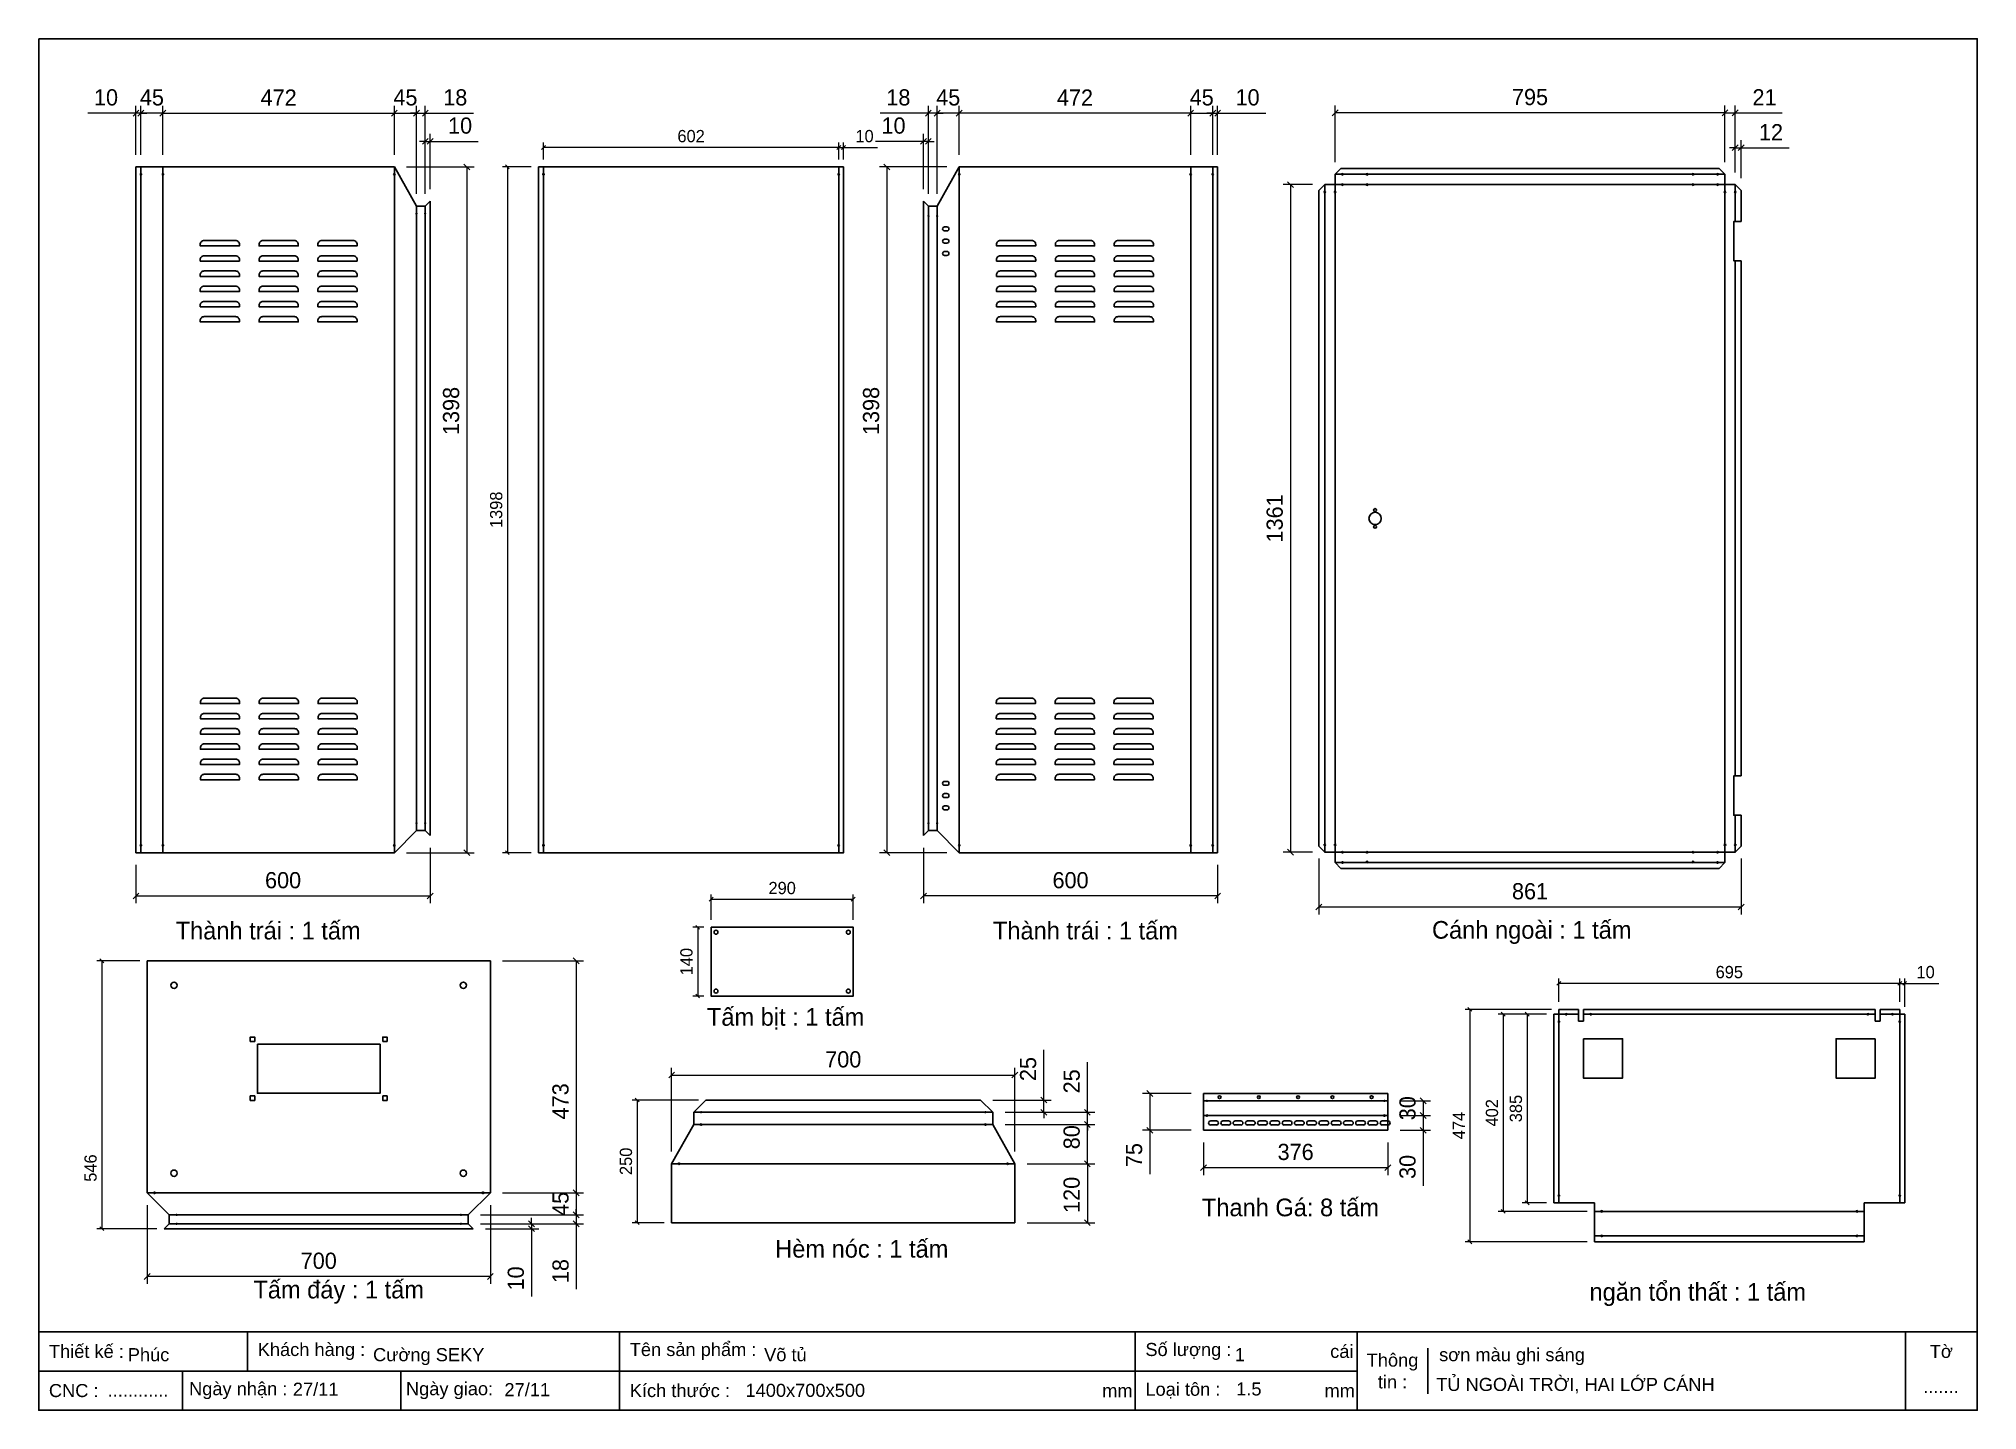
# Model space of a CAD drawing. Header units: millimetres. Extents: x 0 to 3953, y 0 to 2795.
import ezdxf

# ---------------------------------------------------------------- set-up
doc = ezdxf.new("R2010")
doc.units = ezdxf.units.MM
doc.layers.add('CNC', color=7, linetype='Continuous')
doc.layers.add('DIM', color=253, linetype='Continuous')
doc.styles.add('Arial', font='arial.ttf')
doc.dimstyles.new('Dim-25', dxfattribs={"dimtxt": 25, "dimasz": 8, "dimexe": 10, "dimexo": 15, "dimgap": 10, "dimtad": 1, "dimdec": 0, "dimtxsty": 'Standard', "dimblk": 'OBLIQUE', "dimcen": 10, "dimclrd": 5, "dimclre": 5, "dimclrt": 3, "dimazin": 3, "dimtfac": 1, "dimtdec": 0, "dimtmove": 0, "dimatfit": 3, "dimldrblk": 'OBLIQUE', "dimlwd": 9, "dimlwe": 9})
doc.dimstyles.new('Dim-33', dxfattribs={"dimtxt": 33, "dimasz": 12, "dimexe": 15, "dimexo": 25, "dimgap": 15, "dimtad": 1, "dimdec": 0, "dimtxsty": 'Standard', "dimblk": 'OBLIQUE', "dimcen": 10, "dimclrd": 5, "dimclre": 5, "dimclrt": 3, "dimazin": 3, "dimtfac": 1, "dimtdec": 0, "dimtmove": 0, "dimatfit": 3, "dimldrblk": 'OPEN30', "dimlwd": 9, "dimlwe": 9})

msp = doc.modelspace()

# ---------------------------------------------------------------- texts
at = {"color": 2, "char_height": 36, "attachment_point": 5}
for s, insert, width in [('Thành trái : 1 tấm', (467.8, 977.2), 575), ('Thành trái : 1 tấm', (2134.5, 977.2), 575), ('Cánh ngoài : 1 tấm', (3044.6, 973.6), 575), ('Tấm bịt : 1 tấm', (1523.1, 797.6), 975), ('Thanh Gá: 8 tấm', (2552.6, 413), 775), ('Hèm nóc : 1 tấm', (1678.4, 328.7), 475), ('Tấm đáy : 1 tấm', (611.6, 240.4), 975), ('ngăn tổn thất : 1 tấm', (3383.2, 235.7), 775)]:
    msp.add_mtext(s, dxfattribs=dict(at, insert=insert, width=width))

# ---------------------------------------------------------------- blocks, each defined once
blk = doc.blocks.new('*D1')
at = {"color": 0, "linetype": 'ByBlock', "lineweight": -2}
for p, q in [((878.9, 2527.9), (866.9, 2539.9)), ((866.9, 1142.3), (878.9, 1130.3))]:
    blk.add_line(p, q, dxfattribs=at)
at = {"layer": 'Defpoints', "color": 0, "transparency": 16777216}
for p in [(725.2, 2533.9), (725.2, 1136.3), (872.9, 1136.3)]:
    blk.add_point(p, dxfattribs=at)
at = {"layer": 'DIM', "color": 5, "lineweight": 9, "transparency": 16777216}
for p, q in [((750.2, 2533.9), (887.9, 2533.9)), ((872.9, 2533.9), (872.9, 1136.3)), ((750.2, 1136.3), (887.9, 1136.3))]:
    blk.add_line(p, q, dxfattribs=at)
at = {"layer": 'DIM', "color": 3, "transparency": 16777216, "insert": (841, 2036.6), "char_height": 33, "attachment_point": 5, "rotation": 90}
blk.add_mtext('1398', dxfattribs=at)
blk = doc.blocks.new('_Oblique')
at = {"color": 0, "linetype": 'ByBlock', "lineweight": -2}
blk.add_line((-0.5, -0.5), (0.5, 0.5), dxfattribs=at)
blk = doc.blocks.new('_Open30')
at = {"color": 0, "linetype": 'ByBlock', "lineweight": -2}
for p, q in [((-1, 0.27), (0, 0)), ((0, 0), (-1, -0.27)), ((0, 0), (-1, 0))]:
    blk.add_line(p, q, dxfattribs=at)
blk = doc.blocks.new('*D2')
at = {"color": 0, "linetype": 'ByBlock', "lineweight": -2}
for p, q in [((259.2, 2649.7), (247.2, 2637.7)), ((719.2, 2637.7), (731.2, 2649.7))]:
    blk.add_line(p, q, dxfattribs=at)
at = {"layer": 'Defpoints', "color": 0, "transparency": 16777216}
for p in [(725.2, 2643.7), (253.2, 2533.9), (725.2, 2533.9)]:
    blk.add_point(p, dxfattribs=at)
at = {"layer": 'DIM', "color": 5, "lineweight": 9, "transparency": 16777216}
for p, q in [((253.2, 2558.9), (253.2, 2658.7)), ((725.2, 2558.9), (725.2, 2658.7)), ((253.2, 2643.7), (725.2, 2643.7))]:
    blk.add_line(p, q, dxfattribs=at)
at = {"layer": 'DIM', "color": 3, "transparency": 16777216, "insert": (489.2, 2675.3), "char_height": 33, "attachment_point": 5}
blk.add_mtext('472', dxfattribs=at)
blk = doc.blocks.new('*D3')
at = {"color": 0, "linetype": 'ByBlock', "lineweight": -2}
for p, q in [((731.2, 2649.7), (719.2, 2637.7)), ((764.2, 2637.7), (776.2, 2649.7))]:
    blk.add_line(p, q, dxfattribs=at)
at = {"layer": 'Defpoints', "color": 0, "transparency": 16777216}
for p in [(770.2, 2643.7), (725.2, 2533.9), (770.2, 2453.9)]:
    blk.add_point(p, dxfattribs=at)
at = {"layer": 'DIM', "color": 5, "lineweight": 9, "transparency": 16777216}
for p, q in [((725.2, 2558.9), (725.2, 2658.7)), ((770.2, 2478.9), (770.2, 2658.7)), ((725.2, 2643.7), (770.2, 2643.7))]:
    blk.add_line(p, q, dxfattribs=at)
at = {"layer": 'DIM', "color": 3, "transparency": 16777216, "insert": (747.7, 2675.5), "char_height": 33, "attachment_point": 5}
blk.add_mtext('45', dxfattribs=at)
blk = doc.blocks.new('*D4')
at = {"color": 0, "linetype": 'ByBlock', "lineweight": -2}
for p, q in [((764.2, 2637.7), (776.2, 2649.7)), ((794.2, 2649.7), (782.2, 2637.7))]:
    blk.add_line(p, q, dxfattribs=at)
at = {"layer": 'Defpoints', "color": 0, "transparency": 16777216}
for p in [(788.2, 2643.7), (770.2, 2453.9), (788.2, 2453.9)]:
    blk.add_point(p, dxfattribs=at)
at = {"layer": 'DIM', "color": 5, "lineweight": 9, "transparency": 16777216}
for p, q in [((770.2, 2478.9), (770.2, 2658.7)), ((788.2, 2478.9), (788.2, 2658.7)), ((770.2, 2643.7), (758.2, 2643.7)), ((770.2, 2643.7), (788.2, 2643.7)), ((788.2, 2643.7), (886.4, 2643.7))]:
    blk.add_line(p, q, dxfattribs=at)
at = {"layer": 'DIM', "color": 3, "transparency": 16777216, "insert": (849.3, 2675.5), "char_height": 33, "attachment_point": 5}
blk.add_mtext('18', dxfattribs=at)
blk = doc.blocks.new('*D5')
at = {"color": 0, "linetype": 'ByBlock', "lineweight": -2}
for p, q in [((214.2, 2649.7), (202.2, 2637.7)), ((247.2, 2637.7), (259.2, 2649.7))]:
    blk.add_line(p, q, dxfattribs=at)
at = {"layer": 'Defpoints', "color": 0, "transparency": 16777216}
for p in [(208.2, 2643.7), (208.2, 2533.9), (253.2, 2533.9)]:
    blk.add_point(p, dxfattribs=at)
at = {"layer": 'DIM', "color": 5, "lineweight": 9, "transparency": 16777216}
for p, q in [((208.2, 2558.9), (208.2, 2658.7)), ((253.2, 2558.9), (253.2, 2658.7)), ((253.2, 2643.7), (208.2, 2643.7))]:
    blk.add_line(p, q, dxfattribs=at)
at = {"layer": 'DIM', "color": 3, "transparency": 16777216, "insert": (230.7, 2675.5), "char_height": 33, "attachment_point": 5}
blk.add_mtext('45', dxfattribs=at)
blk = doc.blocks.new('*D6')
at = {"color": 0, "linetype": 'ByBlock', "lineweight": -2}
for p, q in [((192.2, 2637.7), (204.2, 2649.7)), ((214.2, 2649.7), (202.2, 2637.7))]:
    blk.add_line(p, q, dxfattribs=at)
at = {"layer": 'Defpoints', "color": 0, "transparency": 16777216}
for p in [(198.2, 2643.7), (198.2, 2533.9), (208.2, 2533.9)]:
    blk.add_point(p, dxfattribs=at)
at = {"layer": 'DIM', "color": 5, "lineweight": 9, "transparency": 16777216}
for p, q in [((198.2, 2558.9), (198.2, 2658.7)), ((208.2, 2558.9), (208.2, 2658.7)), ((198.2, 2643.7), (100.1, 2643.7)), ((208.2, 2643.7), (198.2, 2643.7)), ((208.2, 2643.7), (220.2, 2643.7))]:
    blk.add_line(p, q, dxfattribs=at)
at = {"layer": 'DIM', "color": 3, "transparency": 16777216, "insert": (137.1, 2675.5), "char_height": 33, "attachment_point": 5}
blk.add_mtext('10', dxfattribs=at)
blk = doc.blocks.new('*D7')
at = {"color": 0, "linetype": 'ByBlock', "lineweight": -2}
for p, q in [((782.2, 2580.1), (794.2, 2592.1)), ((804.2, 2592.1), (792.2, 2580.1))]:
    blk.add_line(p, q, dxfattribs=at)
at = {"layer": 'Defpoints', "color": 0, "transparency": 16777216}
for p in [(798.2, 2586.1), (788.2, 2453.9), (798.2, 2463.9)]:
    blk.add_point(p, dxfattribs=at)
at = {"layer": 'DIM', "color": 5, "lineweight": 9, "transparency": 16777216}
for p, q in [((788.2, 2586.1), (776.2, 2586.1)), ((788.2, 2478.9), (788.2, 2601.1)), ((788.2, 2586.1), (798.2, 2586.1)), ((798.2, 2488.9), (798.2, 2601.1)), ((798.2, 2586.1), (896.2, 2586.1))]:
    blk.add_line(p, q, dxfattribs=at)
at = {"layer": 'DIM', "color": 3, "transparency": 16777216, "insert": (859.2, 2618), "char_height": 33, "attachment_point": 5}
blk.add_mtext('10', dxfattribs=at)
blk = doc.blocks.new('f3daunguoc')
at = {"layer": 'CNC', "color": 2, "lineweight": -3}
blk.add_circle((0, 0), 1.5, dxfattribs=at)
blk = doc.blocks.new('f2dauxuoi')
at = {"layer": 'CNC', "color": 2, "lineweight": -3}
blk.add_circle((0, 0), 1, dxfattribs=at)
blk = doc.blocks.new('*D8')
at = {"color": 0, "linetype": 'ByBlock', "lineweight": -2}
for p, q in [((204.2, 1054.1), (192.2, 1042.1)), ((792.2, 1042.1), (804.2, 1054.1))]:
    blk.add_line(p, q, dxfattribs=at)
at = {"layer": 'Defpoints', "color": 0, "ltscale": 3, "transparency": 16777216}
for p in [(798.2, 1171.3), (198.2, 1136.3), (798.2, 1048.1)]:
    blk.add_point(p, dxfattribs=at)
at = {"layer": 'DIM', "color": 5, "lineweight": 9, "ltscale": 3, "transparency": 16777216}
for p, q in [((198.2, 1111.3), (198.2, 1033.1)), ((798.2, 1146.3), (798.2, 1033.1)), ((198.2, 1048.1), (798.2, 1048.1))]:
    blk.add_line(p, q, dxfattribs=at)
at = {"layer": 'DIM', "color": 3, "ltscale": 3, "transparency": 16777216, "insert": (498.2, 1080), "char_height": 33, "attachment_point": 5}
blk.add_mtext('600', dxfattribs=at)
blk = doc.blocks.new('*D9')
at = {"color": 0, "linetype": 'ByBlock', "lineweight": -2}
for p, q in [((1735.4, 2527.9), (1723.4, 2539.9)), ((1723.4, 1142.3), (1735.4, 1130.3))]:
    blk.add_line(p, q, dxfattribs=at)
at = {"layer": 'Defpoints', "color": 0, "transparency": 16777216}
for p in [(1877.1, 2533.9), (1729.4, 1136.3), (1877.1, 1136.3)]:
    blk.add_point(p, dxfattribs=at)
at = {"layer": 'DIM', "color": 5, "lineweight": 9, "transparency": 16777216}
for p, q in [((1852.1, 2533.9), (1714.4, 2533.9)), ((1729.4, 2533.9), (1729.4, 1136.3)), ((1852.1, 1136.3), (1714.4, 1136.3))]:
    blk.add_line(p, q, dxfattribs=at)
at = {"layer": 'DIM', "color": 3, "transparency": 16777216, "insert": (1697.5, 2036.6), "char_height": 33, "attachment_point": 5, "rotation": 90}
blk.add_mtext('1398', dxfattribs=at)
blk = doc.blocks.new('*D10')
at = {"color": 0, "linetype": 'ByBlock', "lineweight": -2}
for p, q in [((1883.1, 2649.7), (1871.1, 2637.7)), ((2343.1, 2637.7), (2355.1, 2649.7))]:
    blk.add_line(p, q, dxfattribs=at)
at = {"layer": 'Defpoints', "color": 0, "transparency": 16777216}
for p in [(1877.1, 2643.7), (1877.1, 2533.9), (2349.1, 2533.9)]:
    blk.add_point(p, dxfattribs=at)
at = {"layer": 'DIM', "color": 5, "lineweight": 9, "transparency": 16777216}
for p, q in [((1877.1, 2558.9), (1877.1, 2658.7)), ((2349.1, 2558.9), (2349.1, 2658.7)), ((2349.1, 2643.7), (1877.1, 2643.7))]:
    blk.add_line(p, q, dxfattribs=at)
at = {"layer": 'DIM', "color": 3, "transparency": 16777216, "insert": (2113.1, 2675.3), "char_height": 33, "attachment_point": 5}
blk.add_mtext('472', dxfattribs=at)
blk = doc.blocks.new('*D11')
at = {"color": 0, "linetype": 'ByBlock', "lineweight": -2}
for p, q in [((1838.1, 2649.7), (1826.1, 2637.7)), ((1871.1, 2637.7), (1883.1, 2649.7))]:
    blk.add_line(p, q, dxfattribs=at)
at = {"layer": 'Defpoints', "color": 0, "transparency": 16777216}
for p in [(1832.1, 2643.7), (1877.1, 2533.9), (1832.1, 2453.9)]:
    blk.add_point(p, dxfattribs=at)
at = {"layer": 'DIM', "color": 5, "lineweight": 9, "transparency": 16777216}
for p, q in [((1832.1, 2478.9), (1832.1, 2658.7)), ((1877.1, 2558.9), (1877.1, 2658.7)), ((1877.1, 2643.7), (1832.1, 2643.7))]:
    blk.add_line(p, q, dxfattribs=at)
at = {"layer": 'DIM', "color": 3, "transparency": 16777216, "insert": (1854.6, 2675.5), "char_height": 33, "attachment_point": 5}
blk.add_mtext('45', dxfattribs=at)
blk = doc.blocks.new('*D12')
at = {"color": 0, "linetype": 'ByBlock', "lineweight": -2}
for p, q in [((1808.1, 2637.7), (1820.1, 2649.7)), ((1838.1, 2649.7), (1826.1, 2637.7))]:
    blk.add_line(p, q, dxfattribs=at)
at = {"layer": 'Defpoints', "color": 0, "transparency": 16777216}
for p in [(1814.1, 2643.7), (1814.1, 2453.9), (1832.1, 2453.9)]:
    blk.add_point(p, dxfattribs=at)
at = {"layer": 'DIM', "color": 5, "lineweight": 9, "transparency": 16777216}
for p, q in [((1814.1, 2478.9), (1814.1, 2658.7)), ((1832.1, 2478.9), (1832.1, 2658.7)), ((1814.1, 2643.7), (1715.9, 2643.7)), ((1832.1, 2643.7), (1814.1, 2643.7)), ((1832.1, 2643.7), (1844.1, 2643.7))]:
    blk.add_line(p, q, dxfattribs=at)
at = {"layer": 'DIM', "color": 3, "transparency": 16777216, "insert": (1753, 2675.5), "char_height": 33, "attachment_point": 5}
blk.add_mtext('18', dxfattribs=at)
blk = doc.blocks.new('*D13')
at = {"color": 0, "linetype": 'ByBlock', "lineweight": -2}
for p, q in [((2355.1, 2649.7), (2343.1, 2637.7)), ((2388.1, 2637.7), (2400.1, 2649.7))]:
    blk.add_line(p, q, dxfattribs=at)
at = {"layer": 'Defpoints', "color": 0, "transparency": 16777216}
for p in [(2394.1, 2643.7), (2349.1, 2533.9), (2394.1, 2533.9)]:
    blk.add_point(p, dxfattribs=at)
at = {"layer": 'DIM', "color": 5, "lineweight": 9, "transparency": 16777216}
for p, q in [((2349.1, 2558.9), (2349.1, 2658.7)), ((2394.1, 2558.9), (2394.1, 2658.7)), ((2349.1, 2643.7), (2394.1, 2643.7))]:
    blk.add_line(p, q, dxfattribs=at)
at = {"layer": 'DIM', "color": 3, "transparency": 16777216, "insert": (2371.6, 2675.5), "char_height": 33, "attachment_point": 5}
blk.add_mtext('45', dxfattribs=at)
blk = doc.blocks.new('*D14')
at = {"color": 0, "linetype": 'ByBlock', "lineweight": -2}
for p, q in [((2388.1, 2637.7), (2400.1, 2649.7)), ((2410.1, 2649.7), (2398.1, 2637.7))]:
    blk.add_line(p, q, dxfattribs=at)
at = {"layer": 'Defpoints', "color": 0, "transparency": 16777216}
for p in [(2404.1, 2643.7), (2394.1, 2533.9), (2404.1, 2533.9)]:
    blk.add_point(p, dxfattribs=at)
at = {"layer": 'DIM', "color": 5, "lineweight": 9, "transparency": 16777216}
for p, q in [((2394.1, 2558.9), (2394.1, 2658.7)), ((2404.1, 2558.9), (2404.1, 2658.7)), ((2394.1, 2643.7), (2382.1, 2643.7)), ((2394.1, 2643.7), (2404.1, 2643.7)), ((2404.1, 2643.7), (2502.1, 2643.7))]:
    blk.add_line(p, q, dxfattribs=at)
at = {"layer": 'DIM', "color": 3, "transparency": 16777216, "insert": (2465.1, 2675.5), "char_height": 33, "attachment_point": 5}
blk.add_mtext('10', dxfattribs=at)
blk = doc.blocks.new('*D15')
at = {"color": 0, "linetype": 'ByBlock', "lineweight": -2}
for p, q in [((1798.1, 2580.1), (1810.1, 2592.1)), ((1820.1, 2592.1), (1808.1, 2580.1))]:
    blk.add_line(p, q, dxfattribs=at)
at = {"layer": 'Defpoints', "color": 0, "transparency": 16777216}
for p in [(1804.1, 2586.1), (1804.1, 2463.9), (1814.1, 2453.9)]:
    blk.add_point(p, dxfattribs=at)
at = {"layer": 'DIM', "color": 5, "lineweight": 9, "transparency": 16777216}
for p, q in [((1804.1, 2586.1), (1706, 2586.1)), ((1804.1, 2488.9), (1804.1, 2601.1)), ((1814.1, 2586.1), (1804.1, 2586.1)), ((1814.1, 2478.9), (1814.1, 2601.1)), ((1814.1, 2586.1), (1826.1, 2586.1))]:
    blk.add_line(p, q, dxfattribs=at)
at = {"layer": 'DIM', "color": 3, "transparency": 16777216, "insert": (1743.1, 2618), "char_height": 33, "attachment_point": 5}
blk.add_mtext('10', dxfattribs=at)
blk = doc.blocks.new('*D16')
at = {"color": 0, "linetype": 'ByBlock', "lineweight": -2}
for p, q in [((1810.1, 1054.1), (1798.1, 1042.1)), ((2398.1, 1042.1), (2410.1, 1054.1))]:
    blk.add_line(p, q, dxfattribs=at)
at = {"layer": 'Defpoints', "color": 0, "ltscale": 3, "transparency": 16777216}
for p in [(1804.1, 1171.3), (2404.1, 1136.3), (1804.1, 1048.1)]:
    blk.add_point(p, dxfattribs=at)
at = {"layer": 'DIM', "color": 5, "lineweight": 9, "ltscale": 3, "transparency": 16777216}
for p, q in [((1804.1, 1146.3), (1804.1, 1033.1)), ((2404.1, 1111.3), (2404.1, 1033.1)), ((2404.1, 1048.1), (1804.1, 1048.1))]:
    blk.add_line(p, q, dxfattribs=at)
at = {"layer": 'DIM', "color": 3, "ltscale": 3, "transparency": 16777216, "insert": (2104.1, 1080), "char_height": 33, "attachment_point": 5}
blk.add_mtext('600', dxfattribs=at)
blk = doc.blocks.new('*D17')
at = {"color": 5, "lineweight": 9, "ltscale": 3, "transparency": 16777216}
for p, q in [((1631.3, 2573.8), (1623.3, 2573.8)), ((1631.3, 2548.9), (1631.3, 2583.8)), ((1631.3, 2573.8), (1641.3, 2573.8)), ((1641.3, 2548.9), (1641.3, 2583.8)), ((1641.3, 2573.8), (1710.7, 2573.8))]:
    blk.add_line(p, q, dxfattribs=at)
at = {"color": 0, "linetype": 'ByBlock', "lineweight": -2}
for p, q in [((1627.3, 2569.8), (1635.3, 2577.8)), ((1645.3, 2577.8), (1637.3, 2569.8))]:
    blk.add_line(p, q, dxfattribs=at)
at = {"layer": 'Defpoints', "color": 0, "ltscale": 3, "transparency": 16777216}
for p in [(1641.3, 2573.8), (1631.3, 2533.9), (1641.3, 2533.9)]:
    blk.add_point(p, dxfattribs=at)
at = {"color": 3, "ltscale": 3, "transparency": 16777216, "insert": (1684, 2596.6), "char_height": 25, "attachment_point": 5}
blk.add_mtext('10', dxfattribs=at)
blk = doc.blocks.new('*D18')
at = {"color": 0, "linetype": 'ByBlock', "lineweight": -2}
for p, q in [((1033.3, 2577.8), (1025.3, 2569.8)), ((1627.3, 2569.8), (1635.3, 2577.8))]:
    blk.add_line(p, q, dxfattribs=at)
at = {"color": 5, "lineweight": 9, "ltscale": 3, "transparency": 16777216}
for p, q in [((1029.3, 2548.9), (1029.3, 2583.8)), ((1631.3, 2573.8), (1029.3, 2573.8)), ((1631.3, 2548.9), (1631.3, 2583.8))]:
    blk.add_line(p, q, dxfattribs=at)
at = {"layer": 'Defpoints', "color": 0, "ltscale": 3, "transparency": 16777216}
for p in [(1029.3, 2573.8), (1029.3, 2533.9), (1631.3, 2533.9)]:
    blk.add_point(p, dxfattribs=at)
at = {"color": 3, "ltscale": 3, "transparency": 16777216, "insert": (1330.3, 2596.6), "char_height": 25, "attachment_point": 5}
blk.add_mtext('602', dxfattribs=at)
blk = doc.blocks.new('*D19')
at = {"color": 5, "lineweight": 9, "ltscale": 3, "transparency": 16777216}
for p, q in [((1004.3, 2533.9), (945.6, 2533.9)), ((955.6, 2533.9), (955.6, 1136.3)), ((1004.3, 1136.3), (945.6, 1136.3))]:
    blk.add_line(p, q, dxfattribs=at)
at = {"color": 0, "linetype": 'ByBlock', "lineweight": -2}
for p, q in [((959.6, 2529.9), (951.6, 2537.9)), ((951.6, 1140.3), (959.6, 1132.3))]:
    blk.add_line(p, q, dxfattribs=at)
at = {"layer": 'Defpoints', "color": 0, "ltscale": 3, "transparency": 16777216}
for p in [(1019.3, 2533.9), (955.6, 1136.3), (1019.3, 1136.3)]:
    blk.add_point(p, dxfattribs=at)
at = {"color": 3, "ltscale": 3, "transparency": 16777216, "insert": (932.9, 1835.1), "char_height": 25, "attachment_point": 5, "rotation": 90}
blk.add_mtext('1398', dxfattribs=at)
blk = doc.blocks.new('*D20')
at = {"color": 0, "linetype": 'ByBlock', "lineweight": -2}
for p, q in [((226.9, 278.5), (214.9, 266.5)), ((914.9, 266.5), (926.9, 278.5))]:
    blk.add_line(p, q, dxfattribs=at)
at = {"layer": 'Defpoints', "color": 0, "transparency": 16777216}
for p in [(220.9, 443), (920.9, 443), (220.9, 272.5)]:
    blk.add_point(p, dxfattribs=at)
at = {"layer": 'DIM', "color": 5, "lineweight": 9, "transparency": 16777216}
for p, q in [((220.9, 418), (220.9, 257.5)), ((920.9, 418), (920.9, 257.5)), ((920.9, 272.5), (220.9, 272.5))]:
    blk.add_line(p, q, dxfattribs=at)
at = {"layer": 'DIM', "color": 3, "transparency": 16777216, "insert": (570.9, 304.4), "char_height": 33, "attachment_point": 5}
blk.add_mtext('700', dxfattribs=at)
blk = doc.blocks.new('*D21')
at = {"color": 0, "linetype": 'ByBlock', "lineweight": -2}
for p, q in [((1102, 910), (1090, 922)), ((1090, 449), (1102, 437))]:
    blk.add_line(p, q, dxfattribs=at)
at = {"layer": 'Defpoints', "color": 0, "transparency": 16777216}
for p in [(920.9, 916), (920.9, 443), (1096, 443)]:
    blk.add_point(p, dxfattribs=at)
at = {"layer": 'DIM', "color": 5, "lineweight": 9, "transparency": 16777216}
for p, q in [((945.9, 916), (1111, 916)), ((1096, 916), (1096, 443)), ((945.9, 443), (1111, 443))]:
    blk.add_line(p, q, dxfattribs=at)
at = {"layer": 'DIM', "color": 3, "transparency": 16777216, "insert": (1064.1, 629.5), "char_height": 33, "attachment_point": 5, "rotation": 90}
blk.add_mtext('473', dxfattribs=at)
blk = doc.blocks.new('*D22')
at = {"color": 0, "linetype": 'ByBlock', "lineweight": -2}
for p, q in [((1102, 437), (1090, 449)), ((1090, 404), (1102, 392))]:
    blk.add_line(p, q, dxfattribs=at)
at = {"layer": 'Defpoints', "color": 0, "transparency": 16777216}
for p in [(920.9, 443), (875.9, 398), (1096, 398)]:
    blk.add_point(p, dxfattribs=at)
at = {"layer": 'DIM', "color": 5, "lineweight": 9, "transparency": 16777216}
for p, q in [((945.9, 443), (1111, 443)), ((1096, 443), (1096, 398)), ((900.9, 398), (1111, 398))]:
    blk.add_line(p, q, dxfattribs=at)
at = {"layer": 'DIM', "color": 3, "transparency": 16777216, "insert": (1064.2, 420.5), "char_height": 33, "attachment_point": 5, "rotation": 90}
blk.add_mtext('45', dxfattribs=at)
blk = doc.blocks.new('*D23')
at = {"color": 0, "linetype": 'ByBlock', "lineweight": -2}
for p, q in [((1090, 404), (1102, 392)), ((1102, 374), (1090, 386))]:
    blk.add_line(p, q, dxfattribs=at)
at = {"layer": 'Defpoints', "color": 0, "transparency": 16777216}
for p in [(875.9, 398), (875.9, 380), (1096, 380)]:
    blk.add_point(p, dxfattribs=at)
at = {"layer": 'DIM', "color": 5, "lineweight": 9, "transparency": 16777216}
for p, q in [((900.9, 398), (1111, 398)), ((1096, 398), (1096, 410)), ((1096, 398), (1096, 380)), ((900.9, 380), (1111, 380)), ((1096, 380), (1096, 246.4))]:
    blk.add_line(p, q, dxfattribs=at)
at = {"layer": 'DIM', "color": 3, "transparency": 16777216, "insert": (1064.2, 283.5), "char_height": 33, "attachment_point": 5, "rotation": 90}
blk.add_mtext('18', dxfattribs=at)
blk = doc.blocks.new('*D24')
at = {"color": 0, "linetype": 'ByBlock', "lineweight": -2}
for p, q in [((998.8, 386), (1010.8, 374)), ((1010.8, 364), (998.8, 376))]:
    blk.add_line(p, q, dxfattribs=at)
at = {"layer": 'Defpoints', "color": 0, "transparency": 16777216}
for p in [(875.9, 380), (885.9, 370), (1004.8, 370)]:
    blk.add_point(p, dxfattribs=at)
at = {"layer": 'DIM', "color": 5, "lineweight": 9, "transparency": 16777216}
for p, q in [((900.9, 380), (1019.8, 380)), ((910.9, 370), (1019.8, 370)), ((1004.8, 380), (1004.8, 392)), ((1004.8, 380), (1004.8, 370)), ((1004.8, 370), (1004.8, 231.6))]:
    blk.add_line(p, q, dxfattribs=at)
at = {"layer": 'DIM', "color": 3, "transparency": 16777216, "insert": (973, 268.6), "char_height": 33, "attachment_point": 5, "rotation": 90}
blk.add_mtext('10', dxfattribs=at)
blk = doc.blocks.new('*D25')
at = {"color": 0, "linetype": 'ByBlock', "lineweight": -2}
for p, q in [((132.5, 912), (124.5, 920)), ((124.5, 374), (132.5, 366))]:
    blk.add_line(p, q, dxfattribs=at)
at = {"layer": 'Defpoints', "color": 0, "transparency": 16777216}
for p in [(220.9, 916), (128.5, 370), (255.9, 370)]:
    blk.add_point(p, dxfattribs=at)
at = {"layer": 'DIM', "color": 5, "lineweight": 9, "transparency": 16777216}
for p, q in [((205.9, 916), (118.5, 916)), ((128.5, 916), (128.5, 370)), ((240.9, 370), (118.5, 370))]:
    blk.add_line(p, q, dxfattribs=at)
at = {"layer": 'DIM', "color": 3, "transparency": 16777216, "insert": (105.7, 493.5), "char_height": 25, "attachment_point": 5, "rotation": 90}
blk.add_mtext('546', dxfattribs=at)
blk = doc.blocks.new('*D26')
at = {"color": 0, "linetype": 'ByBlock', "lineweight": -2}
for p, q in [((2144.4, 496.2), (2132.4, 508.2)), ((2132.4, 388.2), (2144.4, 376.2))]:
    blk.add_line(p, q, dxfattribs=at)
at = {"layer": 'Defpoints', "color": 0, "transparency": 16777216}
for p in [(1990.6, 502.2), (1990.6, 382.2), (2138.4, 382.2)]:
    blk.add_point(p, dxfattribs=at)
at = {"layer": 'DIM', "color": 5, "lineweight": 9, "transparency": 16777216}
for p, q in [((2015.6, 502.2), (2153.4, 502.2)), ((2138.4, 502.2), (2138.4, 382.2)), ((2015.6, 382.2), (2153.4, 382.2))]:
    blk.add_line(p, q, dxfattribs=at)
at = {"layer": 'DIM', "color": 3, "transparency": 16777216, "insert": (2106.5, 438.9), "char_height": 33, "attachment_point": 5, "rotation": 90}
blk.add_mtext('120', dxfattribs=at)
blk = doc.blocks.new('*D27')
at = {"color": 0, "linetype": 'ByBlock', "lineweight": -2}
for p, q in [((2144.4, 576.2), (2132.4, 588.2)), ((2132.4, 508.2), (2144.4, 496.2))]:
    blk.add_line(p, q, dxfattribs=at)
at = {"layer": 'Defpoints', "color": 0, "transparency": 16777216}
for p in [(1945.6, 582.2), (2138.4, 582.2), (1990.6, 502.2)]:
    blk.add_point(p, dxfattribs=at)
at = {"layer": 'DIM', "color": 5, "lineweight": 9, "transparency": 16777216}
for p, q in [((1970.6, 582.2), (2153.4, 582.2)), ((2138.4, 502.2), (2138.4, 582.2)), ((2015.6, 502.2), (2153.4, 502.2))]:
    blk.add_line(p, q, dxfattribs=at)
at = {"layer": 'DIM', "color": 3, "transparency": 16777216, "insert": (2106.5, 556.4), "char_height": 33, "attachment_point": 5, "rotation": 90}
blk.add_mtext('80', dxfattribs=at)
blk = doc.blocks.new('*D28')
at = {"color": 0, "linetype": 'ByBlock', "lineweight": -2}
for p, q in [((2132.4, 613.2), (2144.4, 601.2)), ((2144.4, 576.2), (2132.4, 588.2))]:
    blk.add_line(p, q, dxfattribs=at)
at = {"layer": 'Defpoints', "color": 0, "transparency": 16777216}
for p in [(1945.6, 607.2), (2138.4, 607.2), (1945.6, 582.2)]:
    blk.add_point(p, dxfattribs=at)
at = {"layer": 'DIM', "color": 5, "lineweight": 9, "transparency": 16777216}
for p, q in [((2138.4, 607.2), (2138.4, 709.3)), ((1970.6, 607.2), (2153.4, 607.2)), ((2138.4, 582.2), (2138.4, 607.2)), ((1970.6, 582.2), (2153.4, 582.2)), ((2138.4, 582.2), (2138.4, 570.2))]:
    blk.add_line(p, q, dxfattribs=at)
at = {"layer": 'DIM', "color": 3, "transparency": 16777216, "insert": (2106.5, 670.3), "char_height": 33, "attachment_point": 5, "rotation": 90}
blk.add_mtext('25', dxfattribs=at)
blk = doc.blocks.new('*D29')
at = {"color": 0, "linetype": 'ByBlock', "lineweight": -2}
for p, q in [((2043.5, 638.2), (2055.5, 626.2)), ((2055.5, 601.2), (2043.5, 613.2))]:
    blk.add_line(p, q, dxfattribs=at)
at = {"layer": 'Defpoints', "color": 0, "transparency": 16777216}
for p in [(1920.6, 632.2), (1945.6, 607.2), (2049.5, 632.2)]:
    blk.add_point(p, dxfattribs=at)
at = {"layer": 'DIM', "color": 5, "lineweight": 9, "transparency": 16777216}
for p, q in [((2049.5, 632.2), (2049.5, 734.3)), ((1945.6, 632.2), (2064.5, 632.2)), ((1970.6, 607.2), (2064.5, 607.2)), ((2049.5, 607.2), (2049.5, 632.2)), ((2049.5, 607.2), (2049.5, 595.2))]:
    blk.add_line(p, q, dxfattribs=at)
at = {"layer": 'DIM', "color": 3, "transparency": 16777216, "insert": (2017.7, 695.3), "char_height": 33, "attachment_point": 5, "rotation": 90}
blk.add_mtext('25', dxfattribs=at)
blk = doc.blocks.new('*D30')
at = {"color": 0, "linetype": 'ByBlock', "lineweight": -2}
for p, q in [((1296.6, 689.1), (1284.6, 677.1)), ((1984.6, 677.1), (1996.6, 689.1))]:
    blk.add_line(p, q, dxfattribs=at)
at = {"layer": 'Defpoints', "color": 0, "transparency": 16777216}
for p in [(1990.6, 683.1), (1290.6, 502.2), (1990.6, 502.2)]:
    blk.add_point(p, dxfattribs=at)
at = {"layer": 'DIM', "color": 5, "lineweight": 9, "transparency": 16777216}
for p, q in [((1290.6, 527.2), (1290.6, 698.1)), ((1290.6, 683.1), (1990.6, 683.1)), ((1990.6, 527.2), (1990.6, 698.1))]:
    blk.add_line(p, q, dxfattribs=at)
at = {"layer": 'DIM', "color": 3, "transparency": 16777216, "insert": (1640.6, 714.9), "char_height": 33, "attachment_point": 5}
blk.add_mtext('700', dxfattribs=at)
blk = doc.blocks.new('*D31')
at = {"color": 0, "linetype": 'ByBlock', "lineweight": -2}
for p, q in [((1224.2, 628.2), (1216.2, 636.2)), ((1216.2, 386.2), (1224.2, 378.2))]:
    blk.add_line(p, q, dxfattribs=at)
at = {"color": 5, "lineweight": 9, "ltscale": 3, "transparency": 16777216}
for p, q in [((1345.6, 632.2), (1210.2, 632.2)), ((1220.2, 632.2), (1220.2, 382.2)), ((1275.6, 382.2), (1210.2, 382.2))]:
    blk.add_line(p, q, dxfattribs=at)
at = {"layer": 'Defpoints', "color": 0, "ltscale": 3, "transparency": 16777216}
for p in [(1360.6, 632.2), (1220.2, 382.2), (1290.6, 382.2)]:
    blk.add_point(p, dxfattribs=at)
at = {"color": 3, "ltscale": 3, "transparency": 16777216, "insert": (1197.5, 507.2), "char_height": 25, "attachment_point": 5, "rotation": 90}
blk.add_mtext('250', dxfattribs=at)
blk = doc.blocks.new('*D32')
at = {"color": 0, "linetype": 'ByBlock', "lineweight": -2}
for p, q in [((1375, 1045.3), (1367, 1037.3)), ((1657, 1037.3), (1665, 1045.3))]:
    blk.add_line(p, q, dxfattribs=at)
at = {"color": 5, "lineweight": 9, "ltscale": 3, "transparency": 16777216}
for p, q in [((1371, 999.2), (1371, 1051.3)), ((1371, 1041.3), (1661, 1041.3)), ((1661, 999.2), (1661, 1051.3))]:
    blk.add_line(p, q, dxfattribs=at)
at = {"layer": 'Defpoints', "color": 0, "ltscale": 3, "transparency": 16777216}
for p in [(1661, 1041.3), (1371, 984.2), (1661, 984.2)]:
    blk.add_point(p, dxfattribs=at)
at = {"color": 3, "ltscale": 3, "transparency": 16777216, "insert": (1516, 1064.1), "char_height": 25, "attachment_point": 5}
blk.add_mtext('290', dxfattribs=at)
blk = doc.blocks.new('*D33')
at = {"color": 5, "lineweight": 9, "ltscale": 3, "transparency": 16777216}
for p, q in [((1356, 984.2), (1333.7, 984.2)), ((1343.7, 984.2), (1343.7, 844.2)), ((1356, 844.2), (1333.7, 844.2))]:
    blk.add_line(p, q, dxfattribs=at)
at = {"color": 0, "linetype": 'ByBlock', "lineweight": -2}
for p, q in [((1347.7, 980.2), (1339.7, 988.2)), ((1339.7, 848.2), (1347.7, 840.2))]:
    blk.add_line(p, q, dxfattribs=at)
at = {"layer": 'Defpoints', "color": 0, "ltscale": 3, "transparency": 16777216}
for p in [(1371, 984.2), (1343.7, 844.2), (1371, 844.2)]:
    blk.add_point(p, dxfattribs=at)
at = {"color": 3, "ltscale": 3, "transparency": 16777216, "insert": (1320.9, 914.2), "char_height": 25, "attachment_point": 5, "rotation": 90}
blk.add_mtext('140', dxfattribs=at)
blk = doc.blocks.new('*D34')
at = {"color": 0, "linetype": 'ByBlock', "lineweight": -2}
for p, q in [((3453.6, 2567.2), (3465.6, 2579.2)), ((3477.6, 2579.2), (3465.6, 2567.2))]:
    blk.add_line(p, q, dxfattribs=at)
at = {"layer": 'Defpoints', "color": 0, "transparency": 16777216}
for p in [(3471.6, 2573.2), (3459.6, 2497.9), (3471.6, 2485.9)]:
    blk.add_point(p, dxfattribs=at)
at = {"layer": 'DIM', "color": 5, "lineweight": 9, "transparency": 16777216}
for p, q in [((3459.6, 2573.2), (3447.6, 2573.2)), ((3459.6, 2522.9), (3459.6, 2588.2)), ((3459.6, 2573.2), (3471.6, 2573.2)), ((3471.6, 2510.9), (3471.6, 2588.2)), ((3471.6, 2573.2), (3569.4, 2573.2))]:
    blk.add_line(p, q, dxfattribs=at)
at = {"layer": 'DIM', "color": 3, "transparency": 16777216, "insert": (3532.5, 2604.7), "char_height": 33, "attachment_point": 5}
blk.add_mtext('12', dxfattribs=at)
blk = doc.blocks.new('*D35')
at = {"color": 0, "linetype": 'ByBlock', "lineweight": -2}
for p, q in [((3432.6, 2638.4), (3444.6, 2650.4)), ((3465.6, 2650.4), (3453.6, 2638.4))]:
    blk.add_line(p, q, dxfattribs=at)
at = {"layer": 'Defpoints', "color": 0, "transparency": 16777216}
for p in [(3459.6, 2644.4), (3438.6, 2518.9), (3459.6, 2497.9)]:
    blk.add_point(p, dxfattribs=at)
at = {"layer": 'DIM', "color": 5, "lineweight": 9, "transparency": 16777216}
for p, q in [((3438.6, 2543.9), (3438.6, 2659.4)), ((3459.6, 2522.9), (3459.6, 2659.4)), ((3438.6, 2644.4), (3426.6, 2644.4)), ((3438.6, 2644.4), (3459.6, 2644.4)), ((3459.6, 2644.4), (3555.1, 2644.4))]:
    blk.add_line(p, q, dxfattribs=at)
at = {"layer": 'DIM', "color": 3, "transparency": 16777216, "insert": (3519.3, 2675.9), "char_height": 33, "attachment_point": 5}
blk.add_mtext('21', dxfattribs=at)
blk = doc.blocks.new('*D36')
at = {"color": 0, "linetype": 'ByBlock', "lineweight": -2}
for p, q in [((2649.6, 2650.4), (2637.6, 2638.4)), ((3432.6, 2638.4), (3444.6, 2650.4))]:
    blk.add_line(p, q, dxfattribs=at)
at = {"layer": 'Defpoints', "color": 0, "transparency": 16777216}
for p in [(2643.6, 2644.4), (2643.6, 2518.9), (3438.6, 2518.9)]:
    blk.add_point(p, dxfattribs=at)
at = {"layer": 'DIM', "color": 5, "lineweight": 9, "transparency": 16777216}
for p, q in [((2643.6, 2543.9), (2643.6, 2659.4)), ((3438.6, 2543.9), (3438.6, 2659.4)), ((3438.6, 2644.4), (2643.6, 2644.4))]:
    blk.add_line(p, q, dxfattribs=at)
at = {"layer": 'DIM', "color": 3, "transparency": 16777216, "insert": (3041.1, 2676.2), "char_height": 33, "attachment_point": 5}
blk.add_mtext('795', dxfattribs=at)
blk = doc.blocks.new('*D37')
at = {"color": 0, "linetype": 'ByBlock', "lineweight": -2}
for p, q in [((2558.5, 2491.9), (2546.5, 2503.9)), ((2546.5, 1143.3), (2558.5, 1131.3))]:
    blk.add_line(p, q, dxfattribs=at)
at = {"layer": 'Defpoints', "color": 0, "transparency": 16777216}
for p in [(2622.6, 2497.9), (2552.5, 1137.3), (2622.6, 1137.3)]:
    blk.add_point(p, dxfattribs=at)
at = {"layer": 'DIM', "color": 5, "lineweight": 9, "transparency": 16777216}
for p, q in [((2597.6, 2497.9), (2537.5, 2497.9)), ((2552.5, 2497.9), (2552.5, 1137.3)), ((2597.6, 1137.3), (2537.5, 1137.3))]:
    blk.add_line(p, q, dxfattribs=at)
at = {"layer": 'DIM', "color": 3, "transparency": 16777216, "insert": (2520.6, 1817.6), "char_height": 33, "attachment_point": 5, "rotation": 90}
blk.add_mtext('1361', dxfattribs=at)
blk = doc.blocks.new('*D38')
at = {"color": 0, "linetype": 'ByBlock', "lineweight": -2}
for p, q in [((2616.6, 1031.6), (2604.6, 1019.6)), ((3465.6, 1019.6), (3477.6, 1031.6))]:
    blk.add_line(p, q, dxfattribs=at)
at = {"layer": 'Defpoints', "color": 0, "transparency": 16777216}
for p in [(2610.6, 1149.3), (3471.6, 1149.3), (3471.6, 1025.6)]:
    blk.add_point(p, dxfattribs=at)
at = {"layer": 'DIM', "color": 5, "lineweight": 9, "transparency": 16777216}
for p, q in [((2610.6, 1124.3), (2610.6, 1010.6)), ((3471.6, 1124.3), (3471.6, 1010.6)), ((2610.6, 1025.6), (3471.6, 1025.6))]:
    blk.add_line(p, q, dxfattribs=at)
at = {"layer": 'DIM', "color": 3, "transparency": 16777216, "insert": (3041.1, 1057.5), "char_height": 33, "attachment_point": 5}
blk.add_mtext('861', dxfattribs=at)
blk = doc.blocks.new('KHUNG CHUẨN')
at = {"color": 7}
for p, q in [((19889.2, -28535.2), (16919.2, -28535.2)), ((17239.2, -28535.2), (17239.2, -28595.2)), ((17809.2, -28535.2), (17809.2, -28655.2)), ((18599.2, -28535.2), (18599.2, -28655.2)), ((18939.2, -28535.2), (18939.2, -28655.2)), ((19779.2, -28535.2), (19779.2, -28655.2)), ((19047.6, -28560.2), (19047.6, -28630.2)), ((18939.2, -28595.2), (16919.2, -28595.2)), ((17139.2, -28595.2), (17139.2, -28655.2)), ((17474.2, -28595.2), (17474.2, -28655.2))]:
    blk.add_line(p, q, dxfattribs=at)
blk.add_lwpolyline([(16919.2, -26555.2), (19889.2, -26555.2), (19889.2, -28655.2), (16919.2, -28655.2)], close=True, dxfattribs=at)
at = {"color": 2, "char_height": 20, "style": 'Arial'}
for s, insert, width, attachment_point in [('  Thiết kế :', (16919.2, -28565.2), 917.634, 4), ('  Khách hàng :', (17239.2, -28565.2), 917.634, 4), ('  Tên sản phẩm :', (17809.2, -28565.2), 917.634, 4), ('  Số lượng :', (18599.2, -28565.2), 917.634, 4), ('cái', (18897.9, -28565.2), 63.517, 4), ('Thông\\Ptin :', (18993.4, -28595.2), 108.311, 5), ('Tờ', (19834.2, -28565.2), 110, 5), ('  CNC :', (16919.2, -28625.2), 917.634, 4), ('  Ngày nhận :', (17134, -28625.2), 556.651, 4), ('  Ngày giao:', (17466.3, -28625.2), 556.651, 4), ('  Kích thước :', (17809.2, -28625.2), 917.634, 4), ('mm', (18548.6, -28625.2), 73.831, 4), ('  Loại tôn :', (18599.2, -28625.2), 917.634, 4), ('mm', (18889.2, -28625.2), 917.634, 4)]:
    blk.add_mtext(s, dxfattribs=dict(at, insert=insert, width=width, attachment_point=attachment_point))
at = {"color": 3, "style": 'Arial'}
for tag, p in [('#01', (17055.6, -28580.1)), ('#02', (17431.4, -28580.1)), ('#03', (18030.6, -28580.1)), ('#08', (18751.7, -28580.1)), ('#10', (19064.8, -28580.1)), ('#04', (17024.8, -28634.6)), ('#05', (17308.5, -28633)), ('#06', (17632.7, -28633.7)), ('#07', (18002, -28634.7)), ('#09', (18753.8, -28632.6)), ('#11', (19060.3, -28625.7)), ('#12', (19806.5, -28628.9))]:
    blk.add_attdef(tag, p, '', height=20, dxfattribs=at)
blk = doc.blocks.new('*D39')
at = {"color": 0, "linetype": 'ByBlock', "lineweight": -2}
for p, q in [((2381.1, 500.3), (2369.1, 488.3)), ((2745.1, 488.3), (2757.1, 500.3))]:
    blk.add_line(p, q, dxfattribs=at)
at = {"layer": 'Defpoints', "color": 0, "transparency": 16777216}
for p in [(2375.1, 570.5), (2751.1, 570.5), (2375.1, 494.3)]:
    blk.add_point(p, dxfattribs=at)
at = {"layer": 'DIM', "color": 5, "lineweight": 9, "transparency": 16777216}
for p, q in [((2375.1, 545.5), (2375.1, 479.3)), ((2751.1, 545.5), (2751.1, 479.3)), ((2751.1, 494.3), (2375.1, 494.3))]:
    blk.add_line(p, q, dxfattribs=at)
at = {"layer": 'DIM', "color": 3, "transparency": 16777216, "insert": (2563.1, 526.2), "char_height": 33, "attachment_point": 5}
blk.add_mtext('376', dxfattribs=at)
blk = doc.blocks.new('*D40')
at = {"color": 0, "linetype": 'ByBlock', "lineweight": -2}
for p, q in [((2271.6, 639.5), (2259.6, 651.5)), ((2259.6, 576.5), (2271.6, 564.5))]:
    blk.add_line(p, q, dxfattribs=at)
at = {"layer": 'Defpoints', "color": 0, "transparency": 16777216}
for p in [(2375.1, 645.5), (2265.6, 570.5), (2375.1, 570.5)]:
    blk.add_point(p, dxfattribs=at)
at = {"layer": 'DIM', "color": 5, "lineweight": 9, "transparency": 16777216}
for p, q in [((2350.1, 645.5), (2250.6, 645.5)), ((2265.6, 645.5), (2265.6, 570.5)), ((2350.1, 570.5), (2250.6, 570.5)), ((2265.6, 570.5), (2265.6, 481.2))]:
    blk.add_line(p, q, dxfattribs=at)
at = {"layer": 'DIM', "color": 3, "transparency": 16777216, "insert": (2233.8, 519.9), "char_height": 33, "attachment_point": 5, "rotation": 90}
blk.add_mtext('75', dxfattribs=at)
blk = doc.blocks.new('*D41')
at = {"color": 0, "linetype": 'ByBlock', "lineweight": -2}
for p, q in [((2829.3, 624.5), (2817.3, 636.5)), ((2817.3, 606.5), (2829.3, 594.5))]:
    blk.add_line(p, q, dxfattribs=at)
at = {"layer": 'Defpoints', "color": 0, "transparency": 16777216}
for p in [(2751.1, 630.5), (2751.1, 600.5), (2823.3, 600.5)]:
    blk.add_point(p, dxfattribs=at)
at = {"layer": 'DIM', "color": 5, "lineweight": 9, "transparency": 16777216}
for p, q in [((2776.1, 630.5), (2838.3, 630.5)), ((2776.1, 600.5), (2838.3, 600.5)), ((2823.3, 630.5), (2823.3, 600.5))]:
    blk.add_line(p, q, dxfattribs=at)
at = {"layer": 'DIM', "color": 3, "transparency": 16777216, "insert": (2791.4, 615.5), "char_height": 33, "attachment_point": 5, "rotation": 90}
blk.add_mtext('30', dxfattribs=at)
blk = doc.blocks.new('*D42')
at = {"color": 0, "linetype": 'ByBlock', "lineweight": -2}
for p, q in [((2829.3, 594.5), (2817.3, 606.5)), ((2817.3, 576.5), (2829.3, 564.5))]:
    blk.add_line(p, q, dxfattribs=at)
at = {"layer": 'Defpoints', "color": 0, "transparency": 16777216}
for p in [(2751.1, 600.5), (2751.1, 570.5), (2823.3, 570.5)]:
    blk.add_point(p, dxfattribs=at)
at = {"layer": 'DIM', "color": 5, "lineweight": 9, "transparency": 16777216}
for p, q in [((2776.1, 600.5), (2838.3, 600.5)), ((2823.3, 600.5), (2823.3, 570.5)), ((2776.1, 570.5), (2838.3, 570.5)), ((2823.3, 570.5), (2823.3, 457.2))]:
    blk.add_line(p, q, dxfattribs=at)
at = {"layer": 'DIM', "color": 3, "transparency": 16777216, "insert": (2791.4, 495.8), "char_height": 33, "attachment_point": 5, "rotation": 90}
blk.add_mtext('30', dxfattribs=at)
blk = doc.blocks.new('ovan8.5x20')
at = {"layer": 'CNC', "color": 2, "lineweight": -3}
for p, q in [((5.7, 4.2), (-5.8, 4.2)), ((-5.8, -4.2), (5.7, -4.2))]:
    blk.add_line(p, q, dxfattribs=at)
for centre, start, end in [((-5.8, 0), 90, 270), ((5.7, 0), 270, 90)]:
    blk.add_arc(centre, 4.25, start, end, dxfattribs=at)
blk = doc.blocks.new('*D43')
at = {"color": 5, "lineweight": 9, "ltscale": 3, "transparency": 16777216}
for p, q in [((3795.1, 870), (3787.1, 870)), ((3795.1, 832), (3795.1, 880)), ((3795.1, 870), (3805.1, 870)), ((3805.1, 822), (3805.1, 880)), ((3805.1, 870), (3874.5, 870))]:
    blk.add_line(p, q, dxfattribs=at)
at = {"color": 0, "linetype": 'ByBlock', "lineweight": -2}
for p, q in [((3791.1, 866), (3799.1, 874)), ((3809.1, 874), (3801.1, 866))]:
    blk.add_line(p, q, dxfattribs=at)
at = {"layer": 'Defpoints', "color": 0, "ltscale": 3, "transparency": 16777216}
for p in [(3805.1, 870), (3795.1, 817), (3805.1, 807)]:
    blk.add_point(p, dxfattribs=at)
at = {"color": 3, "ltscale": 3, "transparency": 16777216, "insert": (3847.8, 892.8), "char_height": 25, "attachment_point": 5}
blk.add_mtext('10', dxfattribs=at)
blk = doc.blocks.new('*D44')
at = {"color": 0, "linetype": 'ByBlock', "lineweight": -2}
for p, q in [((3103.9, 874), (3095.9, 866)), ((3791.1, 866), (3799.1, 874))]:
    blk.add_line(p, q, dxfattribs=at)
at = {"color": 5, "lineweight": 9, "ltscale": 3, "transparency": 16777216}
for p, q in [((3099.9, 832), (3099.9, 880)), ((3795.1, 870), (3099.9, 870)), ((3795.1, 832), (3795.1, 880))]:
    blk.add_line(p, q, dxfattribs=at)
at = {"layer": 'Defpoints', "color": 0, "ltscale": 3, "transparency": 16777216}
for p in [(3099.9, 870), (3099.9, 817), (3795.1, 817)]:
    blk.add_point(p, dxfattribs=at)
at = {"color": 3, "ltscale": 3, "transparency": 16777216, "insert": (3447.5, 892.8), "char_height": 25, "attachment_point": 5}
blk.add_mtext('695', dxfattribs=at)
blk = doc.blocks.new('*D45')
at = {"color": 5, "lineweight": 9, "ltscale": 3, "transparency": 16777216}
for p, q in [((3084.9, 817), (2908.5, 817)), ((2918.5, 817), (2918.5, 343.3)), ((3157.3, 343.3), (2908.5, 343.3))]:
    blk.add_line(p, q, dxfattribs=at)
at = {"color": 0, "linetype": 'ByBlock', "lineweight": -2}
for p, q in [((2922.5, 813), (2914.5, 821)), ((2914.5, 347.3), (2922.5, 339.3))]:
    blk.add_line(p, q, dxfattribs=at)
at = {"layer": 'Defpoints', "color": 0, "ltscale": 3, "transparency": 16777216}
for p in [(3099.9, 817), (2918.5, 343.3), (3172.3, 343.3)]:
    blk.add_point(p, dxfattribs=at)
at = {"color": 3, "ltscale": 3, "transparency": 16777216, "insert": (2896, 580.2), "char_height": 25, "attachment_point": 5, "rotation": 90}
blk.add_mtext('474', dxfattribs=at)
blk = doc.blocks.new('*D46')
at = {"color": 5, "lineweight": 9, "ltscale": 3, "transparency": 16777216}
for p, q in [((3074.9, 807), (3025.2, 807)), ((3035.2, 807), (3035.2, 422.5)), ((3074.9, 422.5), (3025.2, 422.5))]:
    blk.add_line(p, q, dxfattribs=at)
at = {"color": 0, "linetype": 'ByBlock', "lineweight": -2}
for p, q in [((3039.2, 803), (3031.2, 811)), ((3031.2, 426.5), (3039.2, 418.5))]:
    blk.add_line(p, q, dxfattribs=at)
at = {"layer": 'Defpoints', "color": 0, "ltscale": 3, "transparency": 16777216}
for p in [(3089.9, 807), (3035.2, 422.5), (3089.9, 422.5)]:
    blk.add_point(p, dxfattribs=at)
at = {"color": 3, "ltscale": 3, "transparency": 16777216, "insert": (3012.4, 614.8), "char_height": 25, "attachment_point": 5, "rotation": 90}
blk.add_mtext('385', dxfattribs=at)
blk = doc.blocks.new('*D47')
at = {"color": 5, "lineweight": 9, "ltscale": 3, "transparency": 16777216}
for p, q in [((3074.9, 807), (2976.3, 807)), ((2986.3, 807), (2986.3, 405.3)), ((3157.3, 405.3), (2976.3, 405.3))]:
    blk.add_line(p, q, dxfattribs=at)
at = {"color": 0, "linetype": 'ByBlock', "lineweight": -2}
for p, q in [((2990.3, 803), (2982.3, 811)), ((2982.3, 409.3), (2990.3, 401.3))]:
    blk.add_line(p, q, dxfattribs=at)
at = {"layer": 'Defpoints', "color": 0, "ltscale": 3, "transparency": 16777216}
for p in [(3089.9, 807), (2986.3, 405.3), (3172.3, 405.3)]:
    blk.add_point(p, dxfattribs=at)
at = {"color": 3, "ltscale": 3, "transparency": 16777216, "insert": (2963.6, 606.2), "char_height": 25, "attachment_point": 5, "rotation": 90}
blk.add_mtext('402', dxfattribs=at)

# ---------------------------------------------------------------- dimensions: what is measured, and where the dimension line sits
at = {"ltscale": 3}
for base, p1, p2, picture, middle in [((1029.3, 2573.8), (1631.3, 2533.9), (1029.3, 2533.9), '*D18', (1330.3, 2596.6)), ((1641.3, 2573.8), (1631.3, 2533.9), (1641.3, 2533.9), '*D17', (1684, 2596.6)), ((1661, 1041.3), (1371, 984.2), (1661, 984.2), '*D32', (1516, 1064.1)), ((3099.9, 870), (3795.1, 817), (3099.9, 817), '*D44', (3447.5, 892.8)), ((3805.1, 870), (3795.1, 817), (3805.1, 807), '*D43', (3847.8, 892.8))]:
    dim = msp.add_linear_dim(base=base, p1=p1, p2=p2, dimstyle='Dim-25', dxfattribs=at)
    dim.commit()
    dim.dimension.update_dxf_attribs({"geometry": picture, "text_midpoint": middle})
for base, p1, p2, picture, middle in [((955.6, 1136.3), (1019.3, 2533.9), (1019.3, 1136.3), '*D19', (932.9, 1835.1)), ((1343.7, 844.2), (1371, 984.2), (1371, 844.2), '*D33', (1320.9, 914.2)), ((2918.5, 343.3), (3099.9, 817), (3172.3, 343.3), '*D45', (2896, 580.2)), ((2986.3, 405.3), (3089.9, 807), (3172.3, 405.3), '*D47', (2963.6, 606.2)), ((3035.2030209, 422.5180907), (3089.9081045, 807.0180907), (3089.9081045, 422.5180907), '*D46', (3012.4301696, 614.7680907)), ((1220.2, 382.2), (1360.6, 632.2), (1290.6, 382.2), '*D31', (1197.5, 507.2))]:
    dim = msp.add_linear_dim(base=base, p1=p1, p2=p2, angle=90, dimstyle='Dim-25', dxfattribs=at)
    dim.commit()
    dim.dimension.update_dxf_attribs({"geometry": picture, "text_midpoint": middle})
at = {"layer": 'DIM', "color": 7}
for base, p1, p2, picture, middle in [((198.2, 2643.7), (208.2, 2533.9), (198.2, 2533.9), '*D6', (137.1, 2643.7)), ((208.2, 2643.7), (253.2, 2533.9), (208.2, 2533.9), '*D5', (230.7, 2643.7)), ((725.2, 2643.7), (253.2, 2533.9), (725.2, 2533.9), '*D2', (489.2, 2643.7)), ((770.2, 2643.7), (725.2, 2533.9), (770.2, 2453.9), '*D3', (747.7, 2643.7)), ((2375.1, 494.3), (2751.1, 570.5), (2375.1, 570.5), '*D39', (2563.1, 494.3))]:
    dim = msp.add_linear_dim(base=base, p1=p1, p2=p2, dimstyle='Dim-33', dxfattribs=at)
    dim.commit()
    dim.dimension.update_dxf_attribs({"geometry": picture, "text_midpoint": middle, "dimtype": 160})
for base, p1, p2, picture, middle in [((788.2, 2643.7), (770.2, 2453.9), (788.2, 2453.9), '*D4', (849.3, 2675.5)), ((798.2, 2586.1), (788.2, 2453.9), (798.2, 2463.9), '*D7', (859.2, 2618)), ((220.9, 272.5), (920.9, 443), (220.9, 443), '*D20', (570.9, 304.4))]:
    dim = msp.add_linear_dim(base=base, p1=p1, p2=p2, dimstyle='Dim-33', dxfattribs=at)
    dim.commit()
    dim.dimension.update_dxf_attribs({"geometry": picture, "text_midpoint": middle})
for base, p1, p2, angle, picture, middle in [((1814.1, 2643.7), (1832.1, 2453.9), (1814.1, 2453.9), 180, '*D12', (1753, 2675.5)), ((1804.1, 2586.1), (1814.1, 2453.9), (1804.1, 2463.9), 180, '*D15', (1743.1, 2618)), ((2265.6, 570.5), (2375.1, 645.5), (2375.1, 570.5), 270, '*D40', (2233.8, 519.9))]:
    dim = msp.add_linear_dim(base=base, p1=p1, p2=p2, angle=angle, dimstyle='Dim-33', dxfattribs=at)
    dim.commit()
    dim.dimension.update_dxf_attribs({"geometry": picture, "text_midpoint": middle})
for base, p1, p2, angle, picture, middle in [((1832.1, 2643.7), (1877.1, 2533.9), (1832.1, 2453.9), 180, '*D11', (1854.6, 2643.7)), ((1877.1, 2643.7), (2349.1, 2533.9), (1877.1, 2533.9), 180, '*D10', (2113.1, 2643.7)), ((2394.1, 2643.7), (2349.1, 2533.9), (2394.1, 2533.9), 180, '*D13', (2371.6, 2643.7)), ((2404.1, 2643.7), (2394.1, 2533.9), (2404.1, 2533.9), 180, '*D14', (2465.1, 2643.7)), ((872.9, 1136.3), (725.2, 2533.9), (725.2, 1136.3), 90, '*D1', (872.9, 2036.6)), ((1729.4, 1136.3), (1877.1, 2533.9), (1877.1, 1136.3), 90, '*D9', (1729.4, 2036.6)), ((1096, 443), (920.9, 916), (920.9, 443), 270, '*D21', (1096, 629.5)), ((2049.5, 632.2), (1945.6, 607.2), (1920.6, 632.2), 270, '*D29', (2049.5, 695.3)), ((2138.4, 607.2), (1945.6, 582.2), (1945.6, 607.2), 270, '*D28', (2138.4, 670.3)), ((2823.3, 600.5), (2751.1, 630.5), (2751.1, 600.5), 270, '*D41', (2823.3, 615.5)), ((2823.3, 570.5), (2751.1, 600.5), (2751.1, 570.5), 270, '*D42', (2823.3, 495.8)), ((2138.4, 582.2), (1990.6, 502.2), (1945.6, 582.2), 270, '*D27', (2138.4, 556.4)), ((2138.4, 382.2), (1990.6, 502.2), (1990.6, 382.2), 270, '*D26', (2138.4, 438.9)), ((1096, 398), (920.9, 443), (875.9, 398), 270, '*D22', (1096, 420.5)), ((1096, 380), (875.9, 398), (875.9, 380), 270, '*D23', (1096, 283.5)), ((1004.8, 370), (875.9, 380), (885.9, 370), 270, '*D24', (1004.8, 268.6))]:
    dim = msp.add_linear_dim(base=base, p1=p1, p2=p2, angle=angle, dimstyle='Dim-33', dxfattribs=at)
    dim.commit()
    dim.dimension.update_dxf_attribs({"geometry": picture, "text_midpoint": middle, "dimtype": 160})
at = {"layer": 'DIM'}
for base, p1, p2, picture, middle in [((2643.6, 2644.4), (3438.6, 2518.9), (2643.6, 2518.9), '*D36', (3041.1, 2676.2)), ((3459.6, 2644.4), (3438.6, 2518.9), (3459.6, 2497.9), '*D35', (3519.3, 2675.9)), ((3471.6, 2573.2), (3459.6, 2497.9), (3471.6, 2485.9), '*D34', (3532.5, 2604.7)), ((3471.6, 1025.6), (2610.6, 1149.3), (3471.6, 1149.3), '*D38', (3041.1, 1057.5)), ((1990.6, 683.1), (1290.6, 502.2), (1990.6, 502.2), '*D30', (1640.6, 714.9))]:
    dim = msp.add_linear_dim(base=base, p1=p1, p2=p2, dimstyle='Dim-33', dxfattribs=at)
    dim.commit()
    dim.dimension.update_dxf_attribs({"geometry": picture, "text_midpoint": middle})
dim = msp.add_linear_dim(base=(2552.5, 1137.3), p1=(2622.6, 2497.9), p2=(2622.6, 1137.3), angle=90, dimstyle='Dim-33', dxfattribs=at)
dim.commit()
dim.dimension.update_dxf_attribs({"geometry": '*D37', "text_midpoint": (2520.6, 1817.6)})
at = {"layer": 'DIM', "ltscale": 3}
dim = msp.add_linear_dim(base=(798.2, 1048.1), p1=(198.2, 1136.3), p2=(798.2, 1171.3), dimstyle='Dim-33', dxfattribs=at)
dim.commit()
dim.dimension.update_dxf_attribs({"geometry": '*D8', "text_midpoint": (498.2, 1080)})
dim = msp.add_linear_dim(base=(1804.1, 1048.1), p1=(2404.1, 1136.3), p2=(1804.1, 1171.3), angle=180, dimstyle='Dim-33', dxfattribs=at)
dim.commit()
dim.dimension.update_dxf_attribs({"geometry": '*D16', "text_midpoint": (2104.1, 1080)})
at = {"layer": 'DIM'}
dim = msp.add_linear_dim(base=(128.5, 370), p1=(220.9, 916), p2=(255.9, 370), angle=90, dimstyle='Dim-25', dxfattribs=at)
dim.commit()
dim.dimension.update_dxf_attribs({"geometry": '*D25', "text_midpoint": (128.5, 493.5), "dimtype": 160})

# ---------------------------------------------------------------- linework, layer by layer
at = {"color": 7}
for p, q in [((198.2, 2533.9), (198.2, 1136.3)), ((208.2, 2533.9), (208.2, 1136.3)), ((208.2, 2533.9), (253.2, 2533.9)), ((253.2, 2533.9), (253.2, 1136.3)), ((725.2, 2533.9), (725.2, 1136.3)), ((725.2, 2533.9), (770.2, 2453.9)), ((1019.3, 2533.9), (1019.3, 1136.3)), ((1029.3, 2533.9), (1029.3, 1136.3)), ((1631.3, 2533.9), (1631.3, 1136.3)), ((1641.3, 2533.9), (1641.3, 1136.3)), ((1877.1, 2533.9), (1832.1, 2453.9)), ((1877.1, 2533.9), (1877.1, 1136.3)), ((2349.1, 2533.9), (2349.1, 1136.3)), ((2394.1, 2533.9), (2349.1, 2533.9)), ((2394.1, 2533.9), (2394.1, 1136.3)), ((2404.1, 2533.9), (2404.1, 1136.3)), ((770.2, 2453.9), (788.2, 2453.9)), ((770.2, 2453.9), (770.2, 1181.3)), ((788.2, 2453.9), (798.2, 2463.9)), ((788.2, 2453.9), (788.2, 1181.3)), ((798.2, 2463.9), (798.2, 1171.3)), ((1804.1, 2463.9), (1804.1, 1171.3)), ((1814.1, 2453.9), (1804.1, 2463.9)), ((1832.1, 2453.9), (1814.1, 2453.9)), ((1814.1, 2453.9), (1814.1, 1181.3)), ((1832.1, 2453.9), (1832.1, 1181.3)), ((725.2, 1136.3), (770.2, 1181.3)), ((788.2, 1181.3), (770.2, 1181.3)), ((798.2, 1171.3), (788.2, 1181.3)), ((1804.1, 1171.3), (1814.1, 1181.3)), ((1814.1, 1181.3), (1832.1, 1181.3)), ((1877.1, 1136.3), (1832.1, 1181.3)), ((208.2, 1136.3), (253.2, 1136.3)), ((2394.1, 1136.3), (2349.1, 1136.3)), ((920.9, 916), (220.9, 916)), ((2375.1, 570.5), (2375.1, 645.5)), ((2375.1, 645.5), (2751.1, 645.5)), ((2751.1, 645.5), (2751.1, 570.5)), ((1335.6, 607.2), (1360.6, 632.2)), ((1945.6, 607.2), (1335.6, 607.2)), ((1920.6, 632.2), (1360.6, 632.2)), ((1945.6, 607.2), (1920.6, 632.2)), ((2375.1, 630.5), (2751.1, 630.5)), ((2375.1, 600.5), (2751.1, 600.5)), ((1335.6, 582.2), (1290.6, 502.2)), ((1945.6, 582.2), (1335.6, 582.2)), ((1945.6, 582.2), (1990.6, 502.2)), ((2751.1, 570.5), (2375.1, 570.5)), ((1990.6, 502.2), (1290.6, 502.2)), ((920.9, 443), (220.9, 443)), ((220.9, 443), (265.9, 398)), ((920.9, 443), (875.9, 398)), ((265.9, 380), (265.9, 398)), ((875.9, 398), (265.9, 398)), ((875.9, 398), (875.9, 380)), ((255.9, 370), (265.9, 380)), ((885.9, 370), (255.9, 370)), ((875.9, 380), (265.9, 380)), ((875.9, 380), (885.9, 370))]:
    msp.add_line(p, q, dxfattribs=at)
at = {"ltscale": 3}
for p, q in [((3089.9, 807), (3089.9, 422.5)), ((3089.9, 807), (3139.9, 807)), ((3099.9, 817), (3099.9, 422.5)), ((3099.9, 817), (3139.9, 817)), ((3139.9, 817), (3139.9, 793.2)), ((3139.9, 793.2), (3149.9, 793.2)), ((3149.9, 817), (3149.9, 793.2)), ((3149.9, 817), (3745.1, 817)), ((3149.9, 807), (3745.1, 807)), ((3745.1, 817), (3745.1, 793.2)), ((3755.1, 793.2), (3745.1, 793.2)), ((3755.1, 817), (3755.1, 793.2)), ((3755.1, 817), (3795.1, 817)), ((3755.1, 807), (3805.1, 807)), ((3795.1, 817), (3795.1, 422.5)), ((3805.1, 807), (3805.1, 422.5)), ((3172.3, 422.5), (3089.9, 422.5)), ((3172.3, 343.3), (3172.3, 422.5)), ((3722.7, 405.3), (3172.3, 405.3)), ((3805.1, 422.5), (3722.7, 422.5)), ((3722.7, 422.5), (3722.7, 343.3)), ((3172.3, 355.3), (3722.7, 355.3)), ((3172.3, 343.3), (3722.7, 343.3))]:
    msp.add_line(p, q, dxfattribs=at)
msp.add_line((1290.6, 382.2), (1990.6, 382.2))
at = {"color": 7}
for points in [[(198.2, 2533.9), (208.2, 2533.9)], [(253.2, 2533.9), (725.2, 2533.9)], [(2349.1, 2533.9), (1877.1, 2533.9)], [(2404.1, 2533.9), (2394.1, 2533.9)], [(3471.6, 1212.6), (3471.6, 1149.3), (3459.6, 1137.3), (3438.6, 1137.3), (3438.6, 1116.3), (3426.6, 1104.3), (2655.6, 1104.3), (2643.6, 1116.3), (2643.6, 1137.3), (2622.6, 1137.3), (2610.6, 1149.3), (2610.6, 2485.9), (2622.6, 2497.9), (2643.6, 2497.9), (2643.6, 2518.9), (2655.6, 2530.9), (3426.6, 2530.9), (3438.6, 2518.9), (3438.6, 2497.9), (3459.6, 2497.9), (3471.6, 2485.9), (3471.6, 2422.6)], [(2622.6, 1137.3), (2622.6, 2497.9)], [(2643.6, 2518.9), (3438.6, 2518.9)], [(3459.6, 2497.9), (3459.6, 2422.6)], [(3459.6, 2342.6), (3459.6, 1292.6)], [(3471.6, 2342.6), (3471.6, 1292.6)], [(3459.6, 1212.6), (3459.6, 1137.3)], [(208.2, 1136.3), (198.2, 1136.3)], [(725.2, 1136.3), (253.2, 1136.3)], [(1877.1, 1136.3), (2349.1, 1136.3)], [(2394.1, 1136.3), (2404.1, 1136.3)], [(3438.6, 1116.3), (2643.6, 1116.3)], [(220.9, 443), (220.9, 916)], [(920.9, 916), (920.9, 443)], [(1335.6, 607.2), (1335.6, 582.2)], [(1945.6, 607.2), (1945.6, 582.2)], [(1290.6, 382.2), (1290.6, 502.2)], [(1990.6, 502.2), (1990.6, 382.2)]]:
    msp.add_lwpolyline(points, dxfattribs=at)
at = {"ltscale": 3}
msp.add_lwpolyline([(1641.3, 2533.9), (1019.3, 2533.9), (1019.3, 1136.3), (1641.3, 1136.3)], close=True, dxfattribs=at)
at = {"color": 7}
for points in [[(2643.6, 2497.9), (3438.6, 2497.9), (3438.6, 1137.3), (2643.6, 1137.3)], [(1371, 984.2), (1661, 984.2), (1661, 844.2), (1371, 844.2)]]:
    msp.add_lwpolyline(points, close=True, dxfattribs=at)
at = {"color": 2}
for points in [[(1847.1, 2403.6, -1), (1847.1, 2411.6), (1852.1, 2411.6, -1), (1852.1, 2403.6)], [(401.2, 2383.9), (337.2, 2383.9, 0.414214), (329.2, 2375.9), (329.2, 2372.9), (409.2, 2372.9), (409.2, 2375.9, 0.414214)], [(521.2, 2383.9), (457.2, 2383.9, 0.414214), (449.2, 2375.9), (449.2, 2372.9), (529.2, 2372.9), (529.2, 2375.9, 0.414214)], [(641.2, 2383.9), (577.2, 2383.9, 0.414214), (569.2, 2375.9), (569.2, 2372.9), (649.2, 2372.9), (649.2, 2375.9, 0.414214)], [(1847.1, 2378.6, -1), (1847.1, 2386.6), (1852.1, 2386.6, -1), (1852.1, 2378.6)], [(1961.1, 2383.9), (2025.1, 2383.9, -0.414214), (2033.1, 2375.9), (2033.1, 2372.9), (1953.1, 2372.9), (1953.1, 2375.9, -0.414214)], [(2081.1, 2383.9), (2145.1, 2383.9, -0.414214), (2153.1, 2375.9), (2153.1, 2372.9), (2073.1, 2372.9), (2073.1, 2375.9, -0.414214)], [(2201.1, 2383.9), (2265.1, 2383.9, -0.414214), (2273.1, 2375.9), (2273.1, 2372.9), (2193.1, 2372.9), (2193.1, 2375.9, -0.414214)], [(401.2, 2352.9), (337.2, 2352.9, 0.414214), (329.2, 2344.9), (329.2, 2341.9), (409.2, 2341.9), (409.2, 2344.9, 0.414214)], [(521.2, 2352.9), (457.2, 2352.9, 0.414214), (449.2, 2344.9), (449.2, 2341.9), (529.2, 2341.9), (529.2, 2344.9, 0.414214)], [(641.2, 2352.9), (577.2, 2352.9, 0.414214), (569.2, 2344.9), (569.2, 2341.9), (649.2, 2341.9), (649.2, 2344.9, 0.414214)], [(1847.1, 2353.6, -1), (1847.1, 2361.6), (1852.1, 2361.6, -1), (1852.1, 2353.6)], [(1961.1, 2352.9), (2025.1, 2352.9, -0.414214), (2033.1, 2344.9), (2033.1, 2341.9), (1953.1, 2341.9), (1953.1, 2344.9, -0.414214)], [(2081.1, 2352.9), (2145.1, 2352.9, -0.414214), (2153.1, 2344.9), (2153.1, 2341.9), (2073.1, 2341.9), (2073.1, 2344.9, -0.414214)], [(2201.1, 2352.9), (2265.1, 2352.9, -0.414214), (2273.1, 2344.9), (2273.1, 2341.9), (2193.1, 2341.9), (2193.1, 2344.9, -0.414214)], [(401.2, 2321.9), (337.2, 2321.9, 0.414214), (329.2, 2313.9), (329.2, 2310.9), (409.2, 2310.9), (409.2, 2313.9, 0.414214)], [(521.2, 2321.9), (457.2, 2321.9, 0.414214), (449.2, 2313.9), (449.2, 2310.9), (529.2, 2310.9), (529.2, 2313.9, 0.414214)], [(641.2, 2321.9), (577.2, 2321.9, 0.414214), (569.2, 2313.9), (569.2, 2310.9), (649.2, 2310.9), (649.2, 2313.9, 0.414214)], [(1961.1, 2321.9), (2025.1, 2321.9, -0.414214), (2033.1, 2313.9), (2033.1, 2310.9), (1953.1, 2310.9), (1953.1, 2313.9, -0.414214)], [(2081.1, 2321.9), (2145.1, 2321.9, -0.414214), (2153.1, 2313.9), (2153.1, 2310.9), (2073.1, 2310.9), (2073.1, 2313.9, -0.414214)], [(2201.1, 2321.9), (2265.1, 2321.9, -0.414214), (2273.1, 2313.9), (2273.1, 2310.9), (2193.1, 2310.9), (2193.1, 2313.9, -0.414214)], [(401.2, 2290.9), (337.2, 2290.9, 0.414214), (329.2, 2282.9), (329.2, 2279.9), (409.2, 2279.9), (409.2, 2282.9, 0.414214)], [(401.2, 2259.9), (337.2, 2259.9, 0.414214), (329.2, 2251.9), (329.2, 2248.9), (409.2, 2248.9), (409.2, 2251.9, 0.414214)], [(521.2, 2290.9), (457.2, 2290.9, 0.414214), (449.2, 2282.9), (449.2, 2279.9), (529.2, 2279.9), (529.2, 2282.9, 0.414214)], [(521.2, 2259.9), (457.2, 2259.9, 0.414214), (449.2, 2251.9), (449.2, 2248.9), (529.2, 2248.9), (529.2, 2251.9, 0.414214)], [(641.2, 2290.9), (577.2, 2290.9, 0.414214), (569.2, 2282.9), (569.2, 2279.9), (649.2, 2279.9), (649.2, 2282.9, 0.414214)], [(641.2, 2259.9), (577.2, 2259.9, 0.414214), (569.2, 2251.9), (569.2, 2248.9), (649.2, 2248.9), (649.2, 2251.9, 0.414214)], [(1961.1, 2290.9), (2025.1, 2290.9, -0.414214), (2033.1, 2282.9), (2033.1, 2279.9), (1953.1, 2279.9), (1953.1, 2282.9, -0.414214)], [(1961.1, 2259.9), (2025.1, 2259.9, -0.414214), (2033.1, 2251.9), (2033.1, 2248.9), (1953.1, 2248.9), (1953.1, 2251.9, -0.414214)], [(2081.1, 2290.9), (2145.1, 2290.9, -0.414214), (2153.1, 2282.9), (2153.1, 2279.9), (2073.1, 2279.9), (2073.1, 2282.9, -0.414214)], [(2081.1, 2259.9), (2145.1, 2259.9, -0.414214), (2153.1, 2251.9), (2153.1, 2248.9), (2073.1, 2248.9), (2073.1, 2251.9, -0.414214)], [(2201.1, 2290.9), (2265.1, 2290.9, -0.414214), (2273.1, 2282.9), (2273.1, 2279.9), (2193.1, 2279.9), (2193.1, 2282.9, -0.414214)], [(2201.1, 2259.9), (2265.1, 2259.9, -0.414214), (2273.1, 2251.9), (2273.1, 2248.9), (2193.1, 2248.9), (2193.1, 2251.9, -0.414214)], [(401.2, 2228.9), (337.2, 2228.9, 0.414214), (329.2, 2220.9), (329.2, 2217.9), (409.2, 2217.9), (409.2, 2220.9, 0.414214)], [(521.2, 2228.9), (457.2, 2228.9, 0.414214), (449.2, 2220.9), (449.2, 2217.9), (529.2, 2217.9), (529.2, 2220.9, 0.414214)], [(641.2, 2228.9), (577.2, 2228.9, 0.414214), (569.2, 2220.9), (569.2, 2217.9), (649.2, 2217.9), (649.2, 2220.9, 0.414214)], [(1961.1, 2228.9), (2025.1, 2228.9, -0.414214), (2033.1, 2220.9), (2033.1, 2217.9), (1953.1, 2217.9), (1953.1, 2220.9, -0.414214)], [(2081.1, 2228.9), (2145.1, 2228.9, -0.414214), (2153.1, 2220.9), (2153.1, 2217.9), (2073.1, 2217.9), (2073.1, 2220.9, -0.414214)], [(2201.1, 2228.9), (2265.1, 2228.9, -0.414214), (2273.1, 2220.9), (2273.1, 2217.9), (2193.1, 2217.9), (2193.1, 2220.9, -0.414214)], [(401.6, 1451.1), (337.6, 1451.1, 0.414214), (329.6, 1443.1), (329.6, 1440.1), (409.6, 1440.1), (409.6, 1443.1, 0.414214)], [(521.6, 1451.1), (457.6, 1451.1, 0.414214), (449.6, 1443.1), (449.6, 1440.1), (529.6, 1440.1), (529.6, 1443.1, 0.414214)], [(641.6, 1451.1), (577.6, 1451.1, 0.414214), (569.6, 1443.1), (569.6, 1440.1), (649.6, 1440.1), (649.6, 1443.1, 0.414214)], [(1960.6, 1451.1), (2024.6, 1451.1, -0.414214), (2032.6, 1443.1), (2032.6, 1440.1), (1952.6, 1440.1), (1952.6, 1443.1, -0.414214)], [(2080.6, 1451.1), (2144.6, 1451.1, -0.414214), (2152.6, 1443.1), (2152.6, 1440.1), (2072.6, 1440.1), (2072.6, 1443.1, -0.414214)], [(2200.6, 1451.1), (2264.6, 1451.1, -0.414214), (2272.6, 1443.1), (2272.6, 1440.1), (2192.6, 1440.1), (2192.6, 1443.1, -0.414214)], [(401.6, 1420.1), (337.6, 1420.1, 0.414214), (329.6, 1412.1), (329.6, 1409.1), (409.6, 1409.1), (409.6, 1412.1, 0.414214)], [(401.6, 1389.1), (337.6, 1389.1, 0.414214), (329.6, 1381.1), (329.6, 1378.1), (409.6, 1378.1), (409.6, 1381.1, 0.414214)], [(521.6, 1420.1), (457.6, 1420.1, 0.414214), (449.6, 1412.1), (449.6, 1409.1), (529.6, 1409.1), (529.6, 1412.1, 0.414214)], [(521.6, 1389.1), (457.6, 1389.1, 0.414214), (449.6, 1381.1), (449.6, 1378.1), (529.6, 1378.1), (529.6, 1381.1, 0.414214)], [(641.6, 1420.1), (577.6, 1420.1, 0.414214), (569.6, 1412.1), (569.6, 1409.1), (649.6, 1409.1), (649.6, 1412.1, 0.414214)], [(641.6, 1389.1), (577.6, 1389.1, 0.414214), (569.6, 1381.1), (569.6, 1378.1), (649.6, 1378.1), (649.6, 1381.1, 0.414214)], [(1960.6, 1420.1), (2024.6, 1420.1, -0.414214), (2032.6, 1412.1), (2032.6, 1409.1), (1952.6, 1409.1), (1952.6, 1412.1, -0.414214)], [(1960.6, 1389.1), (2024.6, 1389.1, -0.414214), (2032.6, 1381.1), (2032.6, 1378.1), (1952.6, 1378.1), (1952.6, 1381.1, -0.414214)], [(2080.6, 1420.1), (2144.6, 1420.1, -0.414214), (2152.6, 1412.1), (2152.6, 1409.1), (2072.6, 1409.1), (2072.6, 1412.1, -0.414214)], [(2080.6, 1389.1), (2144.6, 1389.1, -0.414214), (2152.6, 1381.1), (2152.6, 1378.1), (2072.6, 1378.1), (2072.6, 1381.1, -0.414214)], [(2200.6, 1420.1), (2264.6, 1420.1, -0.414214), (2272.6, 1412.1), (2272.6, 1409.1), (2192.6, 1409.1), (2192.6, 1412.1, -0.414214)], [(2200.6, 1389.1), (2264.6, 1389.1, -0.414214), (2272.6, 1381.1), (2272.6, 1378.1), (2192.6, 1378.1), (2192.6, 1381.1, -0.414214)], [(401.6, 1358.1), (337.6, 1358.1, 0.414214), (329.6, 1350.1), (329.6, 1347.1), (409.6, 1347.1), (409.6, 1350.1, 0.414214)], [(521.6, 1358.1), (457.6, 1358.1, 0.414214), (449.6, 1350.1), (449.6, 1347.1), (529.6, 1347.1), (529.6, 1350.1, 0.414214)], [(641.6, 1358.1), (577.6, 1358.1, 0.414214), (569.6, 1350.1), (569.6, 1347.1), (649.6, 1347.1), (649.6, 1350.1, 0.414214)], [(1960.6, 1358.1), (2024.6, 1358.1, -0.414214), (2032.6, 1350.1), (2032.6, 1347.1), (1952.6, 1347.1), (1952.6, 1350.1, -0.414214)], [(2080.6, 1358.1), (2144.6, 1358.1, -0.414214), (2152.6, 1350.1), (2152.6, 1347.1), (2072.6, 1347.1), (2072.6, 1350.1, -0.414214)], [(2200.6, 1358.1), (2264.6, 1358.1, -0.414214), (2272.6, 1350.1), (2272.6, 1347.1), (2192.6, 1347.1), (2192.6, 1350.1, -0.414214)], [(401.6, 1327.1), (337.6, 1327.1, 0.414214), (329.6, 1319.1), (329.6, 1316.1), (409.6, 1316.1), (409.6, 1319.1, 0.414214)], [(521.6, 1327.1), (457.6, 1327.1, 0.414214), (449.6, 1319.1), (449.6, 1316.1), (529.6, 1316.1), (529.6, 1319.1, 0.414214)], [(641.6, 1327.1), (577.6, 1327.1, 0.414214), (569.6, 1319.1), (569.6, 1316.1), (649.6, 1316.1), (649.6, 1319.1, 0.414214)], [(1960.6, 1327.1), (2024.6, 1327.1, -0.414214), (2032.6, 1319.1), (2032.6, 1316.1), (1952.6, 1316.1), (1952.6, 1319.1, -0.414214)], [(2080.6, 1327.1), (2144.6, 1327.1, -0.414214), (2152.6, 1319.1), (2152.6, 1316.1), (2072.6, 1316.1), (2072.6, 1319.1, -0.414214)], [(2200.6, 1327.1), (2264.6, 1327.1, -0.414214), (2272.6, 1319.1), (2272.6, 1316.1), (2192.6, 1316.1), (2192.6, 1319.1, -0.414214)], [(401.6, 1296.1), (337.6, 1296.1, 0.414214), (329.6, 1288.1), (329.6, 1285.1), (409.6, 1285.1), (409.6, 1288.1, 0.414214)], [(521.6, 1296.1), (457.6, 1296.1, 0.414214), (449.6, 1288.1), (449.6, 1285.1), (529.6, 1285.1), (529.6, 1288.1, 0.414214)], [(641.6, 1296.1), (577.6, 1296.1, 0.414214), (569.6, 1288.1), (569.6, 1285.1), (649.6, 1285.1), (649.6, 1288.1, 0.414214)], [(1847.1, 1281.6, 1), (1847.1, 1273.6), (1852.1, 1273.6, 1), (1852.1, 1281.6)], [(1960.6, 1296.1), (2024.6, 1296.1, -0.414214), (2032.6, 1288.1), (2032.6, 1285.1), (1952.6, 1285.1), (1952.6, 1288.1, -0.414214)], [(2080.6, 1296.1), (2144.6, 1296.1, -0.414214), (2152.6, 1288.1), (2152.6, 1285.1), (2072.6, 1285.1), (2072.6, 1288.1, -0.414214)], [(2200.6, 1296.1), (2264.6, 1296.1, -0.414214), (2272.6, 1288.1), (2272.6, 1285.1), (2192.6, 1285.1), (2192.6, 1288.1, -0.414214)], [(1847.1, 1256.6, 1), (1847.1, 1248.6), (1852.1, 1248.6, 1), (1852.1, 1256.6)], [(1847.1, 1231.6, 1), (1847.1, 1223.6), (1852.1, 1223.6, 1), (1852.1, 1231.6)]]:
    msp.add_lwpolyline(points, format="xyb", close=True, dxfattribs=at)
for points in [[(3471.6, 2342.6), (3456.6, 2342.6), (3456.6, 2422.6), (3471.6, 2422.6)], [(3471.6, 1292.6), (3456.6, 1292.6), (3456.6, 1212.6), (3471.6, 1212.6)]]:
    msp.add_lwpolyline(points, dxfattribs=at)
for points in [[(440.4, 751.5), (431.4, 751.5), (431.4, 760.5), (440.4, 760.5)], [(701.4, 751.5), (710.4, 751.5), (710.4, 760.5), (701.4, 760.5)], [(445.9, 746), (695.9, 746), (695.9, 646), (445.9, 646)], [(440.4, 640.5), (431.4, 640.5), (431.4, 631.5), (440.4, 631.5)], [(701.4, 640.5), (710.4, 640.5), (710.4, 631.5), (701.4, 631.5)]]:
    msp.add_lwpolyline(points, close=True, dxfattribs=at)
at = {"color": 2, "ltscale": 3}
for points in [[(3149.9, 757), (3229.9, 757), (3229.9, 677), (3149.9, 677)], [(3745.1, 757), (3665.1, 757), (3665.1, 677), (3745.1, 677)]]:
    msp.add_lwpolyline(points, close=True, dxfattribs=at)
at = {"color": 2}
for centre, radius in [((2725.1, 1817.6), 12.5), ((2725.1, 1834.6), 3), ((2725.1, 1800.6), 3), ((2408.1, 638), 3), ((2488.1, 638), 3), ((2568.1, 638), 3), ((2638.1, 638), 3), ((2718.1, 638), 3)]:
    msp.add_circle(centre, radius, dxfattribs=at)
at = {"color": 7}
for centre in [(1381, 974.2), (1651, 974.2), (1381, 854.2), (1651, 854.2)]:
    msp.add_circle(centre, 4, dxfattribs=at)
at = {"color": 2, "ltscale": 3}
for centre in [(275.9, 866), (865.9, 866), (275.9, 483), (865.9, 483)]:
    msp.add_circle(centre, 6.5, dxfattribs=at)

# ---------------------------------------------------------------- block references
at = {"color": 3, "xscale": 1.331000000005587, "yscale": 1.331000000005587, "zscale": 1.331000000005587}
msp.add_blockref('KHUNG CHUẨN', (-22519.5, 38140), dxfattribs=at).add_auto_attribs({'#03': 'Võ tủ', '#07': '1400x700x500', '#08': '1', '#09': '1.5', '#10': 'sơn màu ghi sáng', '#11': 'TỦ NGOÀI TRỜI, HAI LỚP CÁNH', '#02': 'Cường SEKY', '#05': '27/11', '#06': '27/11', '#01': 'Phúc', '#04': '............', '#12': '.......'})
at = {"lineweight": -3, "xscale": -1}
for name, p, rotation in [('f3daunguoc', (208.2, 2518.9), 180), ('f3daunguoc', (253.2, 2518.9), 180), ('f3daunguoc', (725.2, 2518.9), 180), ('f3daunguoc', (1029.3, 2518.9), 180), ('f3daunguoc', (1631.3, 2518.9), 180), ('f3daunguoc', (2658.6, 2518.9), 180), ('f3daunguoc', (2658.6, 2497.9), 180), ('f3daunguoc', (2708.6, 2518.9), 180), ('f3daunguoc', (2708.6, 2497.9), 180), ('f3daunguoc', (2622.6, 2482.9), 180), ('f3daunguoc', (2643.6, 2482.9), 180), ('f2dauxuoi', (770.2, 1196.3), 180), ('f2dauxuoi', (788.2, 1196.3), 180), ('f3daunguoc', (3099.9, 792), 180), ('f3daunguoc', (3114.9, 807), 180), ('f3daunguoc', (3164.9, 807), 180), ('f2dauxuoi', (1350.6, 607.2), 90), ('f3daunguoc', (2382.1, 600.5), 180), ('f2dauxuoi', (2744.1, 630.5), 270), ('f3daunguoc', (1930.6, 582.2), 90), ('f3daunguoc', (1975.6, 502.2), 90), ('f3daunguoc', (905.9, 443), 90), ('f2dauxuoi', (280.9, 398), 90), ('f3daunguoc', (3187.3, 405.3), 180), ('f2dauxuoi', (280.9, 380), 90), ('f3daunguoc', (3187.3, 355.3), 180)]:
    msp.add_blockref(name, p, dxfattribs=dict(at, rotation=rotation))
at = {"lineweight": -3}
for name, p, rotation in [('f3daunguoc', (1877.1, 2518.9), 180), ('f3daunguoc', (2349.1, 2518.9), 180), ('f3daunguoc', (2394.1, 2518.9), 180), ('f3daunguoc', (3373.6, 2518.9), 180), ('f3daunguoc', (3373.6, 2497.9), 180), ('f3daunguoc', (3423.6, 2518.9), 180), ('f3daunguoc', (3423.6, 2497.9), 180), ('f3daunguoc', (3438.6, 2482.9), 180), ('f3daunguoc', (3459.6, 2482.9), 180), ('f2dauxuoi', (1814.1, 1196.3), 180), ('f2dauxuoi', (1832.1, 1196.3), 180), ('f3daunguoc', (3730.1, 807), 180), ('f3daunguoc', (3780.1, 807), 180), ('f3daunguoc', (3795.1, 792), 180), ('f2dauxuoi', (1930.6, 607.2), 270), ('f2dauxuoi', (2382.1, 630.5), 90), ('f3daunguoc', (2744.1, 600.5), 180), ('f3daunguoc', (1350.6, 582.2), 270), ('f3daunguoc', (1305.6, 502.2), 270), ('f3daunguoc', (235.9, 443), 270), ('f2dauxuoi', (860.9, 398), 270), ('f3daunguoc', (3707.7, 405.3), 180), ('f2dauxuoi', (860.9, 380), 270), ('f3daunguoc', (3707.7, 355.3), 180)]:
    msp.add_blockref(name, p, dxfattribs=dict(at, rotation=rotation))
for name, p in [('f2dauxuoi', (770.2, 2438.9)), ('f2dauxuoi', (788.2, 2438.9)), ('f3daunguoc', (208.2, 1151.3)), ('f3daunguoc', (253.2, 1151.3)), ('f3daunguoc', (725.2, 1151.3)), ('f3daunguoc', (1029.3, 1151.3)), ('f3daunguoc', (1631.3, 1151.3)), ('f3daunguoc', (2622.6, 1152.3)), ('f3daunguoc', (2643.6, 1152.3)), ('f3daunguoc', (2658.6, 1137.3)), ('f3daunguoc', (2658.6, 1116.3)), ('f3daunguoc', (2708.6, 1137.3)), ('f3daunguoc', (2708.6, 1117.3)), ('f3daunguoc', (3099.9, 437.5))]:
    msp.add_blockref(name, p, dxfattribs=at)
at = {"lineweight": -3, "xscale": -1}
for name, p in [('f2dauxuoi', (1814.1, 2433.9)), ('f2dauxuoi', (1832.1, 2433.9)), ('f3daunguoc', (1877.1, 1151.3)), ('f3daunguoc', (2349.1, 1151.3)), ('f3daunguoc', (2394.1, 1151.3)), ('f3daunguoc', (3438.6, 1152.3)), ('f3daunguoc', (3459.6, 1152.3)), ('f3daunguoc', (3373.6, 1137.3)), ('f3daunguoc', (3373.6, 1117.3)), ('f3daunguoc', (3423.6, 1137.3)), ('f3daunguoc', (3423.6, 1116.3)), ('f3daunguoc', (3795.1, 437.5))]:
    msp.add_blockref(name, p, dxfattribs=at)
at = {"layer": 'CNC', "lineweight": -3, "rotation": 180}
for p in [(2395.6, 585.5), (2420.6, 585.5), (2445.6, 585.5), (2470.6, 585.5), (2495.6, 585.5), (2520.6, 585.5), (2545.6, 585.5), (2570.6, 585.5), (2595.6, 585.5), (2620.6, 585.5), (2645.6, 585.5), (2670.6, 585.5)]:
    msp.add_blockref('ovan8.5x20', p, dxfattribs=at)
at = {"layer": 'CNC', "lineweight": -3, "xscale": -1, "rotation": 180}
for p in [(2695.6, 585.5), (2720.6, 585.5), (2745.6, 585.5)]:
    msp.add_blockref('ovan8.5x20', p, dxfattribs=at)

msp.set_redraw_order([(e.dxf.handle, doc.entitydb.next_handle()) for e in msp.query("TEXT MTEXT ATTDEF DIMENSION ARC_DIMENSION")])  # texts and dimensions are drawn at this point

doc.saveas('drawing.dxf')
